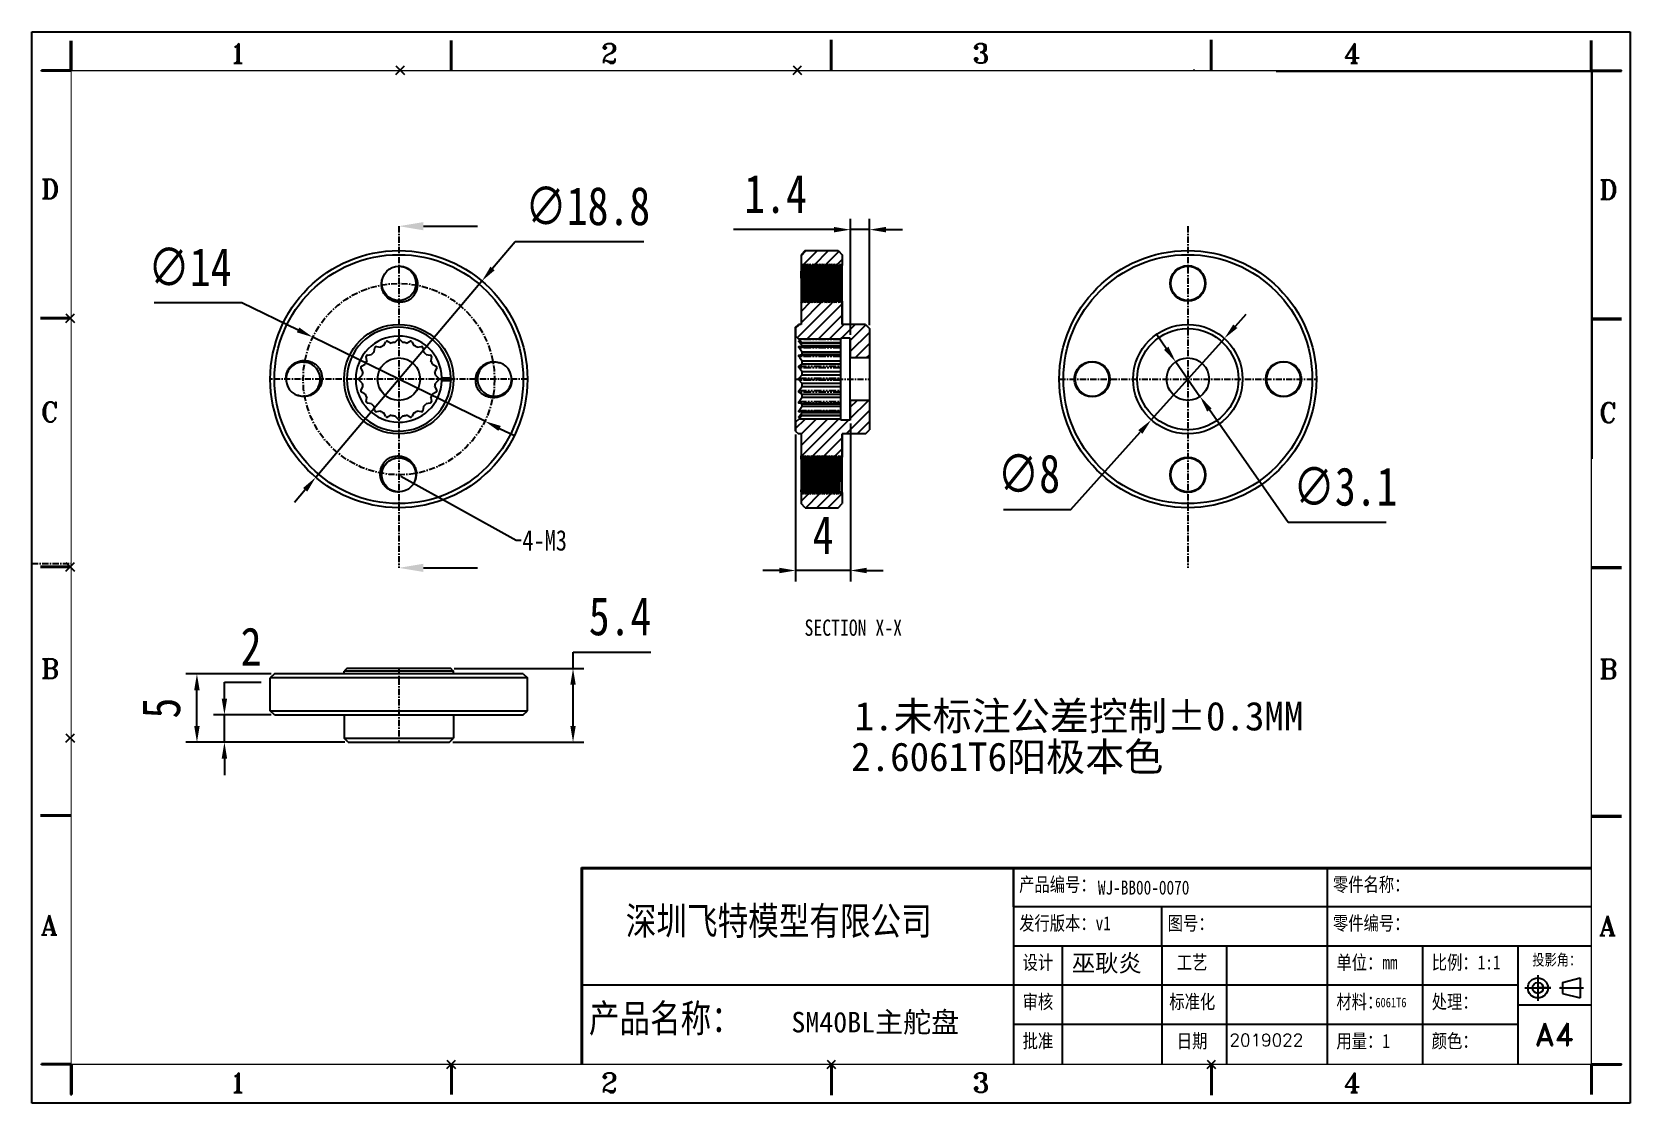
# Model space of a CAD drawing. Header units: inches. Extents: x 143 to 260, y 260 to 338.
import ezdxf
from ezdxf import colors
from ezdxf.entities.mleader import LeaderData, LeaderLine
from ezdxf.math import Vec2, Vec3

# ---------------------------------------------------------------- set-up
doc = ezdxf.new("R2010")
doc.units = ezdxf.units.IN
doc.header["$LTSCALE"] = 1.21
doc.header["$MEASUREMENT"] = 0
doc.header["$PDMODE"] = 3
doc.header["$PDSIZE"] = 0.3125
doc.linetypes.add('CENTER', pattern=[0.6, 0.375, -0.075, 0.075, -0.075])
doc.linetypes.add('PHANTOM', pattern=[0.8, 0.45, -0.05, 0.1, -0.05, 0.1, -0.05])
doc.layers.get('0').update_dxf_attribs({"linetype": 'CONTINUOUS'})
doc.layers.get('Defpoints').update_dxf_attribs({"linetype": 'CONTINUOUS'})
doc.layers.add('7_ALL_FEATURES', color=7, linetype='CONTINUOUS', lineweight=100)
doc.layers.add('图框', color=7, linetype='CONTINUOUS', lineweight=30)
for name, color, linetype in [('7标注层', 4, 'CONTINUOUS'), ('CEN', 1, 'CENTER'), ('DEFAULT_3', 7, 'PHANTOM'), ('Layer1', 7, 'CONTINUOUS')]:
    doc.layers.add(name, color=color, linetype=linetype)
doc.styles.add('ROMAND', font='romand.shx')
doc.styles.add('ROMANT', font='romant.shx')
doc.styles.get("Standard").update_dxf_attribs({"font": 'txt', "width": 0.8})
doc.dimstyles.new('lqq', dxfattribs={"dimscale": 0.8, "dimtxt": 3.5, "dimasz": 1.5, "dimexe": 1, "dimexo": 0.3, "dimgap": 1.5, "dimtad": 1, "dimtoh": 1, "dimdsep": 46, "dimtxsty": 'Standard', "dimcen": 2.5, "dimclrd": 5, "dimclre": 5, "dimclrt": 5, "dimazin": 2, "dimtfac": 0.714286, "dimtmove": 0, "dimatfit": 3, "dimfxl": 1, "dimtolj": 1, "dimtzin": 0, "dimlwd": -1, "dimlwe": -1, "dimarcsym": 0})

msp = doc.modelspace()

# ---------------------------------------------------------------- texts
at = {"lineweight": -3}
for s, height, style, p in [('1', 1.435, 'ROMANT', (157.141, 336.135)), ('2', 1.435, 'ROMANT', (184.305, 336.135)), ('3', 1.435, 'ROMANT', (211.468, 336.135)), ('4', 1.435, 'ROMANT', (238.631, 336.135)), ('D', 1.435, 'ROMANT', (143.343, 326.218)), ('D', 1.435, 'ROMANT', (257.288, 326.177)), ('C', 1.435, 'ROMANT', (143.343, 309.92)), ('C', 1.435, 'ROMANT', (257.288, 309.879)), ('B', 1.435, 'ROMANT', (143.343, 291.162)), ('B', 1.435, 'ROMANT', (257.288, 291.121)), ('A', 1.435, 'ROMANT', (143.343, 272.403)), ('A', 1.435, 'ROMANT', (257.288, 272.362)), ('A4', 1.6401, 'ROMAND', (252.624, 264.308)), ('1', 1.435, 'ROMANT', (157.141, 260.878)), ('2', 1.435, 'ROMANT', (184.305, 260.878)), ('3', 1.435, 'ROMANT', (211.468, 260.878)), ('4', 1.435, 'ROMANT', (238.631, 260.878))]:
    msp.add_text(s, height=height, dxfattribs=dict(at, style=style)).set_placement(p)
at = {"color": 2, "linetype": 'Continuous', "insert": (206.315, 295.464), "char_height": 1.19063, "width": 24.765, "attachment_point": 3, "line_spacing_factor": 0.9}
msp.add_mtext('SECTION X-X', dxfattribs=at)
at = {"lineweight": -3, "attachment_point": 1}
for s, insert, char_height, width in [('\\f宋体|b0|i0|c134|p2;产品编号：', (214.882, 276.604), 1.02503, 8.20026), ('WJ-BB00-0070', (220.636, 276.38), 1.02503, 8.20026), ('{\\fSimSun|b0|i0|c134|p2;零件名称：}', (237.828, 276.604), 1.02503, 14.11771), ('{\\fSimSun|b0|i0|c134|p2;深圳飞特模型有限公司}', (186.121, 274.456), 2.05006, 24.34813), ('{\\fSimSun|b0|i0|c134|p2;发行版本：}v1{\\fSimSun|b0|i0|c134|p2;}', (214.882, 273.775), 1.02503, 8.20026), ('\\f宋体|b0|i0|c134|p2;图号：', (225.744, 273.775), 1.02503, 8.20026), ('\\f宋体|b0|i0|c134|p2;零件编号：', (237.828, 273.775), 1.02503, 8.20026), ('\\f宋体|b0|i0|c134|p2;投影角：', (252.402, 270.995), 0.82003, 8.20026), ('\\f宋体|b0|i0|c134|p2;设计', (215.135, 270.905), 1.02503, 8.20026), ('\\f宋体|b0|i0|c134|p2;工艺', (226.408, 270.905), 1.02503, 8.20026), ('{\\fSimSun|b0|i0|c134|p2;单位：}mm{\\fSimSun|b0|i0|c134|p2;}', (238.08, 270.905), 1.02503, 8.20026), ('{\\fSimSun|b0|i0|c134|p2;比例：1:1}', (245.051, 270.905), 1.02503, 8.20026), ('\\f宋体|b0|i0|c134|p2;产品名称：', (183.419, 267.333), 2.05006, 24.34813), ('\\f宋体|b0|i0|c134|p2;审核', (215.135, 268.035), 1.02503, 8.20026), ('\\f宋体|b0|i0|c134|p2;标准化', (225.861, 268.035), 1.02503, 8.20026), ('{\\fSimSun|b0|i0|c134|p2;材料：}', (238.08, 268.035), 1.02503, 8.20026), ('{\\fSimSun|b0|i0|c134|p2;6061T6}', (240.927, 267.814), 0.69702, 5.57618), ('\\f宋体|b0|i0|c134|p2;处理：', (245.051, 268.035), 1.02503, 8.20026), ('\\f宋体|b0|i0|c134|p2;批准', (215.135, 265.165), 1.02503, 8.20026), ('\\f宋体|b0|i0|c134|p2;日期', (226.408, 265.165), 1.02503, 8.20026), ('{\\fSimSun|b0|i0|c134|p2;用量：1}', (238.08, 265.165), 1.02503, 8.20026), ('\\f宋体|b0|i0|c134|p2;颜色：', (245.051, 265.165), 1.02503, 8.20026)]:
    msp.add_mtext(s, dxfattribs=dict(at, insert=insert, char_height=char_height, width=width))
at = {"layer": '7_ALL_FEATURES', "lineweight": -3, "insert": (198.228, 266.777), "char_height": 1.5, "width": 18.15892, "attachment_point": 1, "style": 'ROMAND'}
msp.add_mtext('{\\fSimSun|b0|i0|c134|p2;SM40BL主舵盘}', dxfattribs=at)
at = {"layer": '7标注层', "lineweight": -3, "attachment_point": 1, "style": 'ROMAND'}
for s, insert, char_height, width in [('{\\fSimSun|b0|i0|c134|p2;\\C5;1.未标注公差控制±0.3MM}', (202.849, 289.452), 2.09428, 36.48112), ('{\\C5;2019022}', (230.26, 265.162), 0.9, 7.36462)]:
    msp.add_mtext(s, dxfattribs=dict(at, insert=insert, char_height=char_height, width=width))
for s, width, insert, char_height in [('{\\fSimSun|b0|i0|c134|p2;\\C5;2.6061T6阳极本色}', 61.65626, (202.598, 286.48), 2.09428), ('{\\fSimSun|b0|i0|c134|p2;\\C5;巫耿炎}', 14.58978, (218.731, 270.966), 1.25)]:
    msp.add_mtext_dynamic_manual_height_columns(s, width=width, gutter_width=20, heights=[0], dxfattribs=dict(at, insert=insert, char_height=char_height))

# ---------------------------------------------------------------- blocks, each defined once
blk = doc.blocks.new('*D26')
at = {"color": 5, "transparency": 16777216}
for p, q in [((151.63, 318.64), (158.05, 318.64)), ((158.05, 318.64), (162.16, 316.64)), ((175.81, 309.97), (163.23, 316.11)), ((176.89, 309.44), (177.97, 308.91))]:
    blk.add_line(p, q, dxfattribs=at)
for points in [[(162.24, 316.82), (162.07, 316.46), (163.23, 316.11)], [(176.98, 309.62), (176.8, 309.26), (175.81, 309.97)]]:
    blk.add_solid(points, dxfattribs=at)
at = {"layer": 'Defpoints', "color": 0, "transparency": 16777216}
for p in [(163.23, 316.11), (175.81, 309.97)]:
    blk.add_point(p, dxfattribs=at)
at = {"color": 5, "transparency": 16777216, "insert": (154.24, 321.24), "char_height": 2.8, "attachment_point": 5}
blk.add_mtext('\\A1;∅14', dxfattribs=at)
blk = doc.blocks.new('*D27')
at = {"color": 5, "transparency": 16777216}
for p, q in [((178.02, 323.08), (176.37, 321.13)), ((187.43, 323.08), (178.02, 323.08)), ((163.45, 305.87), (175.6, 320.22)), ((162.68, 304.95), (161.9, 304.03))]:
    blk.add_line(p, q, dxfattribs=at)
for points in [[(176.22, 321.26), (176.53, 321), (175.6, 320.22)], [(162.52, 305.08), (162.83, 304.82), (163.45, 305.87)]]:
    blk.add_solid(points, dxfattribs=at)
at = {"layer": 'Defpoints', "color": 0, "transparency": 16777216}
for p in [(175.6, 320.22), (163.45, 305.87)]:
    blk.add_point(p, dxfattribs=at)
at = {"color": 5, "transparency": 16777216, "insert": (183.33, 325.68), "char_height": 2.8, "attachment_point": 5}
blk.add_mtext('\\A1;∅18.8', dxfattribs=at)
blk = doc.blocks.new('*D28')
at = {"color": 5, "transparency": 16777216}
for p, q in [((156.77, 289.69), (156.77, 290.89)), ((156.77, 290.89), (159.46, 290.89)), ((160.18, 288.49), (155.97, 288.49)), ((156.77, 286.49), (156.77, 288.49)), ((165.58, 286.49), (155.97, 286.49)), ((156.77, 285.29), (156.77, 284.09))]:
    blk.add_line(p, q, dxfattribs=at)
for points in [[(156.57, 289.69), (156.97, 289.69), (156.77, 288.49)], [(156.57, 285.29), (156.97, 285.29), (156.77, 286.49)]]:
    blk.add_solid(points, dxfattribs=at)
at = {"layer": 'Defpoints', "color": 0, "transparency": 16777216}
for p in [(156.77, 288.49), (160.42, 288.49), (165.82, 286.49)]:
    blk.add_point(p, dxfattribs=at)
at = {"color": 5, "transparency": 16777216, "insert": (158.72, 293.49), "char_height": 2.8, "attachment_point": 5}
blk.add_mtext('\\A1;2', dxfattribs=at)
blk = doc.blocks.new('*D29')
at = {"color": 5, "transparency": 16777216}
for p, q in [((160.18, 291.49), (153.96, 291.49)), ((154.76, 287.69), (154.76, 290.29)), ((165.58, 286.49), (153.96, 286.49))]:
    blk.add_line(p, q, dxfattribs=at)
for points in [[(154.56, 290.29), (154.96, 290.29), (154.76, 291.49)], [(154.56, 287.69), (154.96, 287.69), (154.76, 286.49)]]:
    blk.add_solid(points, dxfattribs=at)
at = {"layer": 'Defpoints', "color": 0, "transparency": 16777216}
for p in [(154.76, 291.49), (160.42, 291.49), (165.82, 286.49)]:
    blk.add_point(p, dxfattribs=at)
at = {"color": 5, "transparency": 16777216, "insert": (152.16, 288.99), "char_height": 2.8, "attachment_point": 5, "rotation": 90}
blk.add_mtext('\\A1;5', dxfattribs=at)
blk = doc.blocks.new('*D30')
at = {"color": 5, "transparency": 16777216}
for p, q in [((182.26, 291.89), (182.26, 293.09)), ((182.26, 293.09), (187.94, 293.09)), ((173.56, 291.89), (183.06, 291.89)), ((182.26, 287.69), (182.26, 290.69)), ((173.46, 286.49), (183.06, 286.49))]:
    blk.add_line(p, q, dxfattribs=at)
for points in [[(182.06, 290.69), (182.46, 290.69), (182.26, 291.89)], [(182.06, 287.69), (182.46, 287.69), (182.26, 286.49)]]:
    blk.add_solid(points, dxfattribs=at)
at = {"layer": 'Defpoints', "color": 0, "transparency": 16777216}
for p in [(173.32, 291.89), (182.26, 291.89), (173.22, 286.49)]:
    blk.add_point(p, dxfattribs=at)
at = {"color": 5, "transparency": 16777216, "insert": (185.7, 295.69), "char_height": 2.8, "attachment_point": 5}
blk.add_mtext('\\A1;5.4', dxfattribs=at)
blk = doc.blocks.new('*D32')
at = {"color": 5, "transparency": 16777216}
for p, q in [((201.34, 323.97), (194, 323.97)), ((202.54, 316.28), (202.54, 324.77)), ((203.94, 323.97), (202.54, 323.97)), ((203.94, 316.98), (203.94, 324.77)), ((205.14, 323.97), (206.34, 323.97))]:
    blk.add_line(p, q, dxfattribs=at)
for points in [[(201.34, 324.17), (201.34, 323.77), (202.54, 323.97)], [(205.14, 324.17), (205.14, 323.77), (203.94, 323.97)]]:
    blk.add_solid(points, dxfattribs=at)
at = {"layer": 'Defpoints', "color": 0, "transparency": 16777216}
for p in [(202.54, 323.97), (203.94, 316.74), (202.54, 316.04)]:
    blk.add_point(p, dxfattribs=at)
at = {"color": 5, "transparency": 16777216, "insert": (197.07, 326.57), "char_height": 2.8, "attachment_point": 5}
blk.add_mtext('\\A1;1.4', dxfattribs=at)
blk = doc.blocks.new('*D33')
at = {"color": 5, "transparency": 16777216}
for p, q in [((202.54, 309.8), (202.54, 298.25)), ((198.54, 309), (198.54, 298.25)), ((197.34, 299.05), (196.14, 299.05)), ((202.54, 299.05), (198.54, 299.05)), ((203.74, 299.05), (204.94, 299.05))]:
    blk.add_line(p, q, dxfattribs=at)
for points in [[(197.34, 299.25), (197.34, 298.85), (198.54, 299.05)], [(203.74, 299.25), (203.74, 298.85), (202.54, 299.05)]]:
    blk.add_solid(points, dxfattribs=at)
at = {"layer": 'Defpoints', "color": 0, "transparency": 16777216}
for p in [(202.54, 310.04), (198.54, 309.24), (198.54, 299.05)]:
    blk.add_point(p, dxfattribs=at)
at = {"color": 5, "transparency": 16777216, "insert": (200.54, 301.65), "char_height": 2.8, "attachment_point": 5}
blk.add_mtext('\\A1;4', dxfattribs=at)
blk = doc.blocks.new('*D34')
at = {"color": 5, "transparency": 16777216}
for p, q in [((230.69, 316.91), (231.49, 317.8)), ((229.89, 316.02), (224.54, 310.06)), ((218.66, 303.51), (223.74, 309.17)), ((213.73, 303.51), (218.66, 303.51))]:
    blk.add_line(p, q, dxfattribs=at)
for points in [[(230.54, 317.04), (230.84, 316.78), (229.89, 316.02)], [(223.59, 309.31), (223.89, 309.04), (224.54, 310.06)]]:
    blk.add_solid(points, dxfattribs=at)
at = {"layer": 'Defpoints', "color": 0, "transparency": 16777216}
for p in [(229.89, 316.02), (224.54, 310.06)]:
    blk.add_point(p, dxfattribs=at)
at = {"color": 5, "transparency": 16777216, "insert": (215.59, 306.11), "char_height": 2.8, "attachment_point": 5}
blk.add_mtext('\\A1;∅8', dxfattribs=at)
blk = doc.blocks.new('*D35')
at = {"color": 5, "transparency": 16777216}
for p, q in [((225.64, 315.29), (224.95, 316.28)), ((226.33, 314.31), (228.1, 311.77)), ((234.55, 302.57), (228.79, 310.79)), ((241.72, 302.57), (234.55, 302.57))]:
    blk.add_line(p, q, dxfattribs=at)
for points in [[(225.8, 315.41), (225.47, 315.18), (226.33, 314.31)], [(228.96, 310.9), (228.63, 310.67), (228.1, 311.77)]]:
    blk.add_solid(points, dxfattribs=at)
at = {"layer": 'Defpoints', "color": 0, "transparency": 16777216}
for p in [(226.33, 314.31), (228.1, 311.77)]:
    blk.add_point(p, dxfattribs=at)
at = {"color": 5, "transparency": 16777216, "insert": (238.73, 305.17), "char_height": 2.8, "attachment_point": 5}
blk.add_mtext('\\A1;∅3.1', dxfattribs=at)

# ---------------------------------------------------------------- dimensions: what is measured, and where the dimension line sits
for base, p1, p2, picture, middle in [((202.536, 323.966), (203.936, 316.741), (202.536, 316.041), '*D32', (197.07, 326.566)), ((198.536, 299.054), (202.536, 310.041), (198.536, 309.241), '*D33', (200.536, 301.654))]:
    dim = msp.add_linear_dim(base=base, p1=p1, p2=p2, dimstyle='lqq')
    dim.commit()
    dim.dimension.update_dxf_attribs({"geometry": picture, "text_midpoint": middle})
for p1, p2, picture, middle in [((163.452, 305.866), (175.597, 320.216), '*D27', (183.326, 323.077)), ((175.814, 309.968), (163.235, 316.113), '*D26', (154.238, 318.645)), ((229.888, 316.017), (224.543, 310.064), '*D34', (215.594, 303.513)), ((226.327, 314.31), (228.104, 311.771), '*D35', (238.732, 302.571))]:
    dim = msp.add_diameter_dim_2p(p1=p1, p2=p2, dimstyle='lqq')
    dim.commit()
    dim.dimension.update_dxf_attribs({"geometry": picture, "text_midpoint": middle, "dimtype": 163})
for base, p1, p2, picture, middle in [((182.264, 291.894), (173.224, 286.494), (173.323, 291.894), '*D30', (185.704, 295.694)), ((156.772, 288.494), (165.824, 286.494), (160.424, 288.494), '*D28', (158.718, 293.494)), ((154.764, 291.494), (165.824, 286.494), (160.424, 291.494), '*D29', (152.164, 288.994))]:
    dim = msp.add_linear_dim(base=base, p1=p1, p2=p2, angle=90, dimstyle='lqq')
    dim.commit()
    dim.dimension.update_dxf_attribs({"geometry": picture, "text_midpoint": middle})

# ---------------------------------------------------------------- hatches: boundary and pattern name
at = {"lineweight": -3}
h = msp.add_hatch(color=256, dxfattribs=at)
h.paths.add_polyline_path([(142.697, 338.425), (259.551, 338.425), (259.551, 260.113), (142.697, 260.113)])
h.paths.add_polyline_path([(142.779, 338.343), (259.469, 338.343), (259.469, 260.195), (142.779, 260.195)], flags=16)
for points in [[(145.608, 337.769), (145.526, 337.769), (145.526, 335.596), (145.608, 335.596)], [(256.763, 337.81), (256.681, 337.81), (256.681, 335.637), (256.763, 335.637)], [(145.567, 335.637), (143.394, 335.637), (143.394, 335.555), (145.567, 335.555)], [(258.936, 335.637), (256.763, 335.637), (256.763, 335.555), (258.936, 335.555)], [(143.394, 262.983), (143.394, 262.901), (145.567, 262.901), (145.567, 262.983)], [(258.936, 262.983), (256.763, 262.983), (256.763, 262.901), (258.936, 262.901)], [(145.526, 260.728), (145.608, 260.728), (145.608, 262.901), (145.526, 262.901)], [(256.763, 262.901), (256.681, 262.901), (256.681, 260.728), (256.763, 260.728)]]:
    msp.add_hatch(color=256, dxfattribs=at).paths.add_polyline_path(points)
at = {"linetype": 'Continuous'}
h = msp.add_hatch(dxfattribs=at)
h.set_pattern_fill('XSEC0002', color=2, scale=0.576564, angle=45, style=0, pattern_type=0)
h.set_pattern_definition([(45, (0, 0), (-0.40769225, 0.40769225), [])])
edge = h.paths.add_edge_path()
edge.add_line((203.936, 316.741), (203.936, 314.591))
edge.add_line((203.936, 314.591), (202.536, 314.591))
edge.add_line((202.536, 316.041), (202.536, 314.591))
edge.add_line((202.536, 316.041), (201.836, 316.041))
edge.add_line((201.836, 316.041), (201.836, 315.962))
edge.add_line((201.836, 315.962), (198.765, 315.962))
edge.add_line((198.765, 315.962), (198.536, 316.191))
edge.add_line((198.536, 316.841), (198.536, 316.191))
edge.add_line((198.536, 316.841), (198.736, 317.041))
edge.add_line((198.936, 317.041), (198.736, 317.041))
edge.add_line((198.936, 318.661), (198.936, 317.041))
edge.add_line((198.961, 318.617), (198.936, 318.661))
edge.add_line((199.061, 318.791), (198.961, 318.617))
edge.add_line((199.111, 318.791), (199.061, 318.791))
edge.add_line((199.211, 318.617), (199.111, 318.791))
edge.add_line((199.311, 318.791), (199.211, 318.617))
edge.add_line((199.361, 318.791), (199.311, 318.791))
edge.add_line((199.461, 318.617), (199.361, 318.791))
edge.add_line((199.561, 318.791), (199.461, 318.617))
edge.add_line((199.611, 318.791), (199.561, 318.791))
edge.add_line((199.711, 318.617), (199.611, 318.791))
edge.add_line((199.811, 318.791), (199.711, 318.617))
edge.add_line((199.861, 318.791), (199.811, 318.791))
edge.add_line((199.961, 318.617), (199.861, 318.791))
edge.add_line((200.061, 318.791), (199.961, 318.617))
edge.add_line((200.111, 318.791), (200.061, 318.791))
edge.add_line((200.211, 318.617), (200.111, 318.791))
edge.add_line((200.311, 318.791), (200.211, 318.617))
edge.add_line((200.361, 318.791), (200.311, 318.791))
edge.add_line((200.461, 318.617), (200.361, 318.791))
edge.add_line((200.561, 318.791), (200.461, 318.617))
edge.add_line((200.611, 318.791), (200.561, 318.791))
edge.add_line((200.711, 318.617), (200.611, 318.791))
edge.add_line((200.811, 318.791), (200.711, 318.617))
edge.add_line((200.861, 318.791), (200.811, 318.791))
edge.add_line((200.961, 318.617), (200.861, 318.791))
edge.add_line((201.061, 318.791), (200.961, 318.617))
edge.add_line((201.111, 318.791), (201.061, 318.791))
edge.add_line((201.211, 318.617), (201.111, 318.791))
edge.add_line((201.311, 318.791), (201.211, 318.617))
edge.add_line((201.361, 318.791), (201.311, 318.791))
edge.add_line((201.461, 318.617), (201.361, 318.791))
edge.add_line((201.561, 318.791), (201.461, 318.617))
edge.add_line((201.611, 318.791), (201.561, 318.791))
edge.add_line((201.711, 318.617), (201.611, 318.791))
edge.add_line((201.811, 318.791), (201.711, 318.617))
edge.add_line((201.811, 318.791), (201.886, 318.791))
edge.add_line((201.936, 318.741), (201.886, 318.791))
edge.add_line((201.936, 318.741), (201.936, 317.041))
edge.add_line((203.636, 317.041), (201.936, 317.041))
edge.add_line((203.636, 317.041), (203.936, 316.741))
edge = h.paths.add_edge_path()
edge.add_line((203.936, 311.491), (203.936, 309.341))
edge.add_line((203.636, 309.041), (203.936, 309.341))
edge.add_line((203.636, 309.041), (201.936, 309.041))
edge.add_line((201.936, 309.041), (201.936, 307.341))
edge.add_line((201.936, 307.341), (201.886, 307.291))
edge.add_line((201.811, 307.291), (201.886, 307.291))
edge.add_line((201.711, 307.464), (201.811, 307.291))
edge.add_line((201.611, 307.291), (201.711, 307.464))
edge.add_line((201.611, 307.291), (201.561, 307.291))
edge.add_line((201.461, 307.464), (201.561, 307.291))
edge.add_line((201.361, 307.291), (201.461, 307.464))
edge.add_line((201.361, 307.291), (201.311, 307.291))
edge.add_line((201.211, 307.464), (201.311, 307.291))
edge.add_line((201.111, 307.291), (201.211, 307.464))
edge.add_line((201.111, 307.291), (201.061, 307.291))
edge.add_line((200.961, 307.464), (201.061, 307.291))
edge.add_line((200.861, 307.291), (200.961, 307.464))
edge.add_line((200.861, 307.291), (200.811, 307.291))
edge.add_line((200.711, 307.464), (200.811, 307.291))
edge.add_line((200.611, 307.291), (200.711, 307.464))
edge.add_line((200.611, 307.291), (200.561, 307.291))
edge.add_line((200.461, 307.464), (200.561, 307.291))
edge.add_line((200.361, 307.291), (200.461, 307.464))
edge.add_line((200.361, 307.291), (200.311, 307.291))
edge.add_line((200.211, 307.464), (200.311, 307.291))
edge.add_line((200.111, 307.291), (200.211, 307.464))
edge.add_line((200.111, 307.291), (200.061, 307.291))
edge.add_line((199.961, 307.464), (200.061, 307.291))
edge.add_line((199.861, 307.291), (199.961, 307.464))
edge.add_line((199.861, 307.291), (199.811, 307.291))
edge.add_line((199.711, 307.464), (199.811, 307.291))
edge.add_line((199.611, 307.291), (199.711, 307.464))
edge.add_line((199.611, 307.291), (199.561, 307.291))
edge.add_line((199.461, 307.464), (199.561, 307.291))
edge.add_line((199.361, 307.291), (199.461, 307.464))
edge.add_line((199.361, 307.291), (199.311, 307.291))
edge.add_line((199.211, 307.464), (199.311, 307.291))
edge.add_line((199.111, 307.291), (199.211, 307.464))
edge.add_line((199.111, 307.291), (199.061, 307.291))
edge.add_line((198.961, 307.464), (199.061, 307.291))
edge.add_line((198.936, 307.421), (198.961, 307.464))
edge.add_line((198.936, 309.041), (198.936, 307.421))
edge.add_line((198.936, 309.041), (198.736, 309.041))
edge.add_line((198.536, 309.241), (198.736, 309.041))
edge.add_line((198.536, 309.891), (198.536, 309.241))
edge.add_line((198.765, 310.119), (198.536, 309.891))
edge.add_line((201.836, 310.119), (198.765, 310.119))
edge.add_line((201.836, 310.119), (201.836, 310.041))
edge.add_line((202.536, 310.041), (201.836, 310.041))
edge.add_line((202.536, 311.491), (202.536, 310.041))
edge.add_line((203.936, 311.491), (202.536, 311.491))
edge = h.paths.add_edge_path()
edge.add_line((201.936, 322.141), (201.936, 321.341))
edge.add_line((201.936, 321.341), (201.918, 321.322))
edge.add_line((201.836, 321.464), (201.918, 321.322))
edge.add_line((201.736, 321.291), (201.836, 321.464))
edge.add_line((201.736, 321.291), (201.686, 321.291))
edge.add_line((201.586, 321.464), (201.686, 321.291))
edge.add_line((201.486, 321.291), (201.586, 321.464))
edge.add_line((201.486, 321.291), (201.436, 321.291))
edge.add_line((201.336, 321.464), (201.436, 321.291))
edge.add_line((201.236, 321.291), (201.336, 321.464))
edge.add_line((201.236, 321.291), (201.186, 321.291))
edge.add_line((201.086, 321.464), (201.186, 321.291))
edge.add_line((200.986, 321.291), (201.086, 321.464))
edge.add_line((200.986, 321.291), (200.936, 321.291))
edge.add_line((200.836, 321.464), (200.936, 321.291))
edge.add_line((200.736, 321.291), (200.836, 321.464))
edge.add_line((200.736, 321.291), (200.686, 321.291))
edge.add_line((200.586, 321.464), (200.686, 321.291))
edge.add_line((200.486, 321.291), (200.586, 321.464))
edge.add_line((200.486, 321.291), (200.436, 321.291))
edge.add_line((200.336, 321.464), (200.436, 321.291))
edge.add_line((200.236, 321.291), (200.336, 321.464))
edge.add_line((200.236, 321.291), (200.186, 321.291))
edge.add_line((200.086, 321.464), (200.186, 321.291))
edge.add_line((199.986, 321.291), (200.086, 321.464))
edge.add_line((199.986, 321.291), (199.936, 321.291))
edge.add_line((199.836, 321.464), (199.936, 321.291))
edge.add_line((199.736, 321.291), (199.836, 321.464))
edge.add_line((199.736, 321.291), (199.686, 321.291))
edge.add_line((199.586, 321.464), (199.686, 321.291))
edge.add_line((199.486, 321.291), (199.586, 321.464))
edge.add_line((199.486, 321.291), (199.436, 321.291))
edge.add_line((199.336, 321.464), (199.436, 321.291))
edge.add_line((199.236, 321.291), (199.336, 321.464))
edge.add_line((199.236, 321.291), (199.186, 321.291))
edge.add_line((199.086, 321.464), (199.186, 321.291))
edge.add_line((198.986, 321.291), (199.086, 321.464))
edge.add_line((198.986, 321.291), (198.936, 321.291))
edge.add_line((198.936, 322.141), (198.936, 321.291))
edge.add_line((199.236, 322.441), (198.936, 322.141))
edge.add_line((199.236, 322.441), (201.636, 322.441))
edge.add_line((201.636, 322.441), (201.936, 322.141))
edge = h.paths.add_edge_path()
edge.add_line((201.936, 304.741), (201.936, 303.941))
edge.add_line((201.636, 303.641), (201.936, 303.941))
edge.add_line((199.236, 303.641), (201.636, 303.641))
edge.add_line((199.236, 303.641), (198.936, 303.941))
edge.add_line((198.936, 304.791), (198.936, 303.941))
edge.add_line((198.986, 304.791), (198.936, 304.791))
edge.add_line((199.086, 304.617), (198.986, 304.791))
edge.add_line((199.186, 304.791), (199.086, 304.617))
edge.add_line((199.236, 304.791), (199.186, 304.791))
edge.add_line((199.336, 304.617), (199.236, 304.791))
edge.add_line((199.436, 304.791), (199.336, 304.617))
edge.add_line((199.486, 304.791), (199.436, 304.791))
edge.add_line((199.586, 304.617), (199.486, 304.791))
edge.add_line((199.686, 304.791), (199.586, 304.617))
edge.add_line((199.736, 304.791), (199.686, 304.791))
edge.add_line((199.836, 304.617), (199.736, 304.791))
edge.add_line((199.936, 304.791), (199.836, 304.617))
edge.add_line((199.986, 304.791), (199.936, 304.791))
edge.add_line((200.086, 304.617), (199.986, 304.791))
edge.add_line((200.186, 304.791), (200.086, 304.617))
edge.add_line((200.236, 304.791), (200.186, 304.791))
edge.add_line((200.336, 304.617), (200.236, 304.791))
edge.add_line((200.436, 304.791), (200.336, 304.617))
edge.add_line((200.486, 304.791), (200.436, 304.791))
edge.add_line((200.586, 304.617), (200.486, 304.791))
edge.add_line((200.686, 304.791), (200.586, 304.617))
edge.add_line((200.736, 304.791), (200.686, 304.791))
edge.add_line((200.836, 304.617), (200.736, 304.791))
edge.add_line((200.936, 304.791), (200.836, 304.617))
edge.add_line((200.986, 304.791), (200.936, 304.791))
edge.add_line((201.086, 304.617), (200.986, 304.791))
edge.add_line((201.186, 304.791), (201.086, 304.617))
edge.add_line((201.236, 304.791), (201.186, 304.791))
edge.add_line((201.336, 304.617), (201.236, 304.791))
edge.add_line((201.436, 304.791), (201.336, 304.617))
edge.add_line((201.486, 304.791), (201.436, 304.791))
edge.add_line((201.586, 304.617), (201.486, 304.791))
edge.add_line((201.686, 304.791), (201.586, 304.617))
edge.add_line((201.736, 304.791), (201.686, 304.791))
edge.add_line((201.836, 304.617), (201.736, 304.791))
edge.add_line((201.918, 304.759), (201.836, 304.617))
edge.add_line((201.936, 304.741), (201.918, 304.759))

# ---------------------------------------------------------------- linework, layer by layer
at = {"lineweight": -3}
for p, q in [((142.697, 338.425), (259.551, 338.425)), ((142.697, 260.113), (142.697, 338.425)), ((145.526, 335.514), (145.526, 337.769)), ((145.608, 335.596), (145.608, 337.769)), ((173.315, 335.555), (173.315, 337.81)), ((173.397, 335.555), (173.397, 337.81)), ((201.103, 335.596), (201.103, 337.851)), ((201.185, 335.596), (201.185, 337.851)), ((228.892, 335.596), (228.892, 337.851)), ((228.974, 335.596), (228.974, 337.851)), ((256.681, 335.637), (256.681, 337.81)), ((256.763, 335.555), (256.763, 337.81)), ((259.551, 338.425), (259.551, 260.113)), ((145.649, 335.637), (143.394, 335.637)), ((143.394, 335.555), (143.394, 335.637)), ((145.567, 335.555), (143.394, 335.555)), ((169.655, 335.637), (169.573, 335.637)), ((198.705, 335.637), (198.623, 335.637)), ((227.713, 335.637), (227.631, 335.637)), ((256.681, 335.637), (258.936, 335.637)), ((256.763, 335.555), (258.936, 335.555)), ((258.936, 335.555), (258.936, 335.637)), ((145.567, 317.535), (143.312, 317.535)), ((145.567, 317.453), (143.312, 317.453)), ((145.485, 317.453), (145.485, 317.535)), ((256.681, 317.494), (258.936, 317.494)), ((256.681, 317.412), (258.936, 317.412)), ((145.567, 299.351), (143.312, 299.351)), ((145.567, 299.269), (143.312, 299.269)), ((145.485, 299.269), (145.485, 299.351)), ((256.681, 299.31), (258.936, 299.31)), ((256.681, 299.228), (258.936, 299.228)), ((145.485, 286.76), (145.485, 286.842)), ((145.567, 281.167), (143.312, 281.167)), ((145.567, 281.085), (143.312, 281.085)), ((256.681, 281.126), (258.936, 281.126)), ((256.681, 281.044), (258.936, 281.044)), ((214.464, 274.463), (214.464, 277.251)), ((237.41, 277.333), (237.41, 262.983)), ((256.681, 274.463), (214.464, 274.463)), ((225.326, 271.593), (225.326, 274.463)), ((256.681, 271.593), (214.464, 271.593)), ((218.022, 271.593), (218.022, 262.983)), ((225.316, 271.593), (225.316, 262.983)), ((230.045, 271.593), (230.045, 262.983)), ((244.38, 271.593), (244.38, 262.983)), ((251.35, 271.593), (251.35, 262.983)), ((252.809, 269.467), (252.809, 267.589)), ((254.618, 268.925), (255.914, 269.262)), ((254.618, 268.925), (254.618, 268.131)), ((255.914, 269.262), (255.914, 267.794)), ((251.35, 268.723), (182.96, 268.723)), ((251.87, 268.528), (253.748, 268.528)), ((253.748, 268.528), (252.809, 268.528)), ((254.397, 268.528), (256.149, 268.528)), ((254.465, 268.528), (254.434, 268.528)), ((254.618, 268.131), (255.914, 267.794)), ((251.35, 267.288), (256.681, 267.288)), ((251.35, 265.853), (214.464, 265.853)), ((145.567, 262.983), (143.394, 262.983)), ((143.394, 262.901), (143.394, 262.983)), ((145.526, 262.983), (145.526, 260.728)), ((173.315, 262.983), (173.315, 260.728)), ((173.397, 262.983), (173.397, 260.728)), ((201.103, 262.942), (201.103, 260.687)), ((201.185, 262.942), (201.185, 260.687)), ((228.892, 262.942), (228.892, 260.687)), ((228.974, 262.942), (228.974, 260.687)), ((256.763, 262.983), (256.763, 260.728)), ((256.763, 262.983), (258.936, 262.983)), ((258.936, 262.901), (258.936, 262.983)), ((145.649, 262.901), (143.394, 262.901)), ((145.608, 262.901), (145.608, 260.728)), ((256.681, 262.901), (256.681, 260.728)), ((256.681, 262.901), (258.936, 262.901)), ((145.526, 260.728), (145.608, 260.728)), ((259.551, 260.113), (142.697, 260.113))]:
    msp.add_line(p, q, dxfattribs=at)
at = {"color": 1, "linetype": 'CENTER'}
for p, q in [((169.524, 324.224), (169.524, 299.241)), ((227.216, 324.224), (227.216, 299.241)), ((178.924, 313.041), (160.124, 313.041)), ((198.536, 313.041), (203.936, 313.041)), ((217.816, 313.041), (236.616, 313.041)), ((169.524, 291.894), (169.524, 286.494))]:
    msp.add_line(p, q, dxfattribs=at)
at = {"color": 7, "linetype": 'Continuous'}
for p, q in [((199.236, 322.441), (198.936, 322.141)), ((199.236, 322.441), (198.936, 322.141)), ((198.936, 322.141), (198.936, 321.291)), ((198.936, 322.141), (198.936, 317.041)), ((198.986, 321.291), (199.086, 321.464)), ((198.986, 321.291), (199.086, 321.464)), ((199.078, 321.409), (199.08, 321.46)), ((199.086, 321.464), (199.186, 321.291)), ((199.086, 321.464), (199.186, 321.291)), ((199.236, 322.441), (201.636, 322.441)), ((199.236, 322.441), (201.636, 322.441)), ((199.236, 321.291), (199.336, 321.464)), ((199.236, 321.291), (199.336, 321.464)), ((199.328, 321.409), (199.33, 321.46)), ((199.336, 321.464), (199.436, 321.291)), ((199.336, 321.464), (199.436, 321.291)), ((199.486, 321.291), (199.586, 321.464)), ((199.486, 321.291), (199.586, 321.464)), ((199.578, 321.409), (199.58, 321.46)), ((199.586, 321.464), (199.686, 321.291)), ((199.586, 321.464), (199.686, 321.291)), ((199.736, 321.291), (199.836, 321.464)), ((199.736, 321.291), (199.836, 321.464)), ((199.828, 321.409), (199.83, 321.46)), ((199.836, 321.464), (199.936, 321.291)), ((199.836, 321.464), (199.936, 321.291)), ((199.986, 321.291), (200.086, 321.464)), ((199.986, 321.291), (200.086, 321.464)), ((200.078, 321.408), (200.08, 321.46)), ((200.086, 321.464), (200.186, 321.291)), ((200.086, 321.464), (200.186, 321.291)), ((200.236, 321.291), (200.336, 321.464)), ((200.236, 321.291), (200.336, 321.464)), ((200.328, 321.409), (200.33, 321.46)), ((200.336, 321.464), (200.436, 321.291)), ((200.336, 321.464), (200.436, 321.291)), ((200.486, 321.291), (200.586, 321.464)), ((200.486, 321.291), (200.586, 321.464)), ((200.578, 321.409), (200.58, 321.46)), ((200.586, 321.464), (200.686, 321.291)), ((200.586, 321.464), (200.686, 321.291)), ((200.736, 321.291), (200.836, 321.464)), ((200.736, 321.291), (200.836, 321.464)), ((200.828, 321.409), (200.83, 321.46)), ((200.836, 321.464), (200.936, 321.291)), ((200.836, 321.464), (200.936, 321.291)), ((200.986, 321.291), (201.086, 321.464)), ((200.986, 321.291), (201.086, 321.464)), ((201.078, 321.409), (201.08, 321.46)), ((201.086, 321.464), (201.186, 321.291)), ((201.086, 321.464), (201.186, 321.291)), ((201.236, 321.291), (201.336, 321.464)), ((201.236, 321.291), (201.336, 321.464)), ((201.328, 321.409), (201.33, 321.46)), ((201.336, 321.464), (201.436, 321.291)), ((201.336, 321.464), (201.436, 321.291)), ((201.486, 321.291), (201.586, 321.464)), ((201.486, 321.291), (201.586, 321.464)), ((201.578, 321.409), (201.58, 321.46)), ((201.586, 321.464), (201.686, 321.291)), ((201.586, 321.464), (201.686, 321.291)), ((201.636, 322.441), (201.936, 322.141)), ((201.636, 322.441), (201.936, 322.141)), ((201.736, 321.291), (201.836, 321.464)), ((201.736, 321.291), (201.836, 321.464)), ((201.828, 321.409), (201.83, 321.46)), ((201.836, 321.464), (201.918, 321.322)), ((201.836, 321.464), (201.918, 321.322)), ((201.936, 322.141), (201.936, 321.341)), ((201.936, 322.141), (201.936, 321.341)), ((198.986, 321.291), (198.936, 321.291)), ((198.986, 321.291), (198.936, 321.291)), ((199.236, 321.291), (199.186, 321.291)), ((199.236, 321.291), (199.186, 321.291)), ((199.234, 321.29), (199.227, 321.277)), ((199.486, 321.291), (199.436, 321.291)), ((199.486, 321.291), (199.436, 321.291)), ((199.736, 321.291), (199.686, 321.291)), ((199.736, 321.291), (199.686, 321.291)), ((199.986, 321.291), (199.936, 321.291)), ((199.986, 321.291), (199.936, 321.291)), ((200.236, 321.291), (200.186, 321.291)), ((200.236, 321.291), (200.186, 321.291)), ((200.486, 321.291), (200.436, 321.291)), ((200.486, 321.291), (200.436, 321.291)), ((200.736, 321.291), (200.686, 321.291)), ((200.736, 321.291), (200.686, 321.291)), ((200.986, 321.291), (200.936, 321.291)), ((200.986, 321.291), (200.936, 321.291)), ((201.236, 321.291), (201.186, 321.291)), ((201.236, 321.291), (201.186, 321.291)), ((201.486, 321.291), (201.436, 321.291)), ((201.486, 321.291), (201.436, 321.291)), ((201.736, 321.291), (201.686, 321.291)), ((201.736, 321.291), (201.686, 321.291)), ((201.886, 320.427), (201.886, 318.791)), ((201.936, 321.341), (201.918, 321.322)), ((201.936, 321.341), (201.918, 321.322)), ((201.936, 317.041), (201.936, 321.337)), ((227.216, 321.291), (227.216, 321.322)), ((198.936, 318.661), (198.936, 317.041)), ((198.961, 318.617), (198.936, 318.661)), ((198.961, 318.617), (198.936, 318.661)), ((199.061, 318.791), (198.961, 318.617)), ((199.061, 318.791), (198.961, 318.617)), ((198.968, 318.622), (198.969, 318.673)), ((199.111, 318.791), (199.061, 318.791)), ((199.111, 318.791), (199.061, 318.791)), ((199.064, 318.791), (199.07, 318.803)), ((199.211, 318.617), (199.111, 318.791)), ((199.211, 318.617), (199.111, 318.791)), ((199.311, 318.791), (199.211, 318.617)), ((199.311, 318.791), (199.211, 318.617)), ((199.218, 318.622), (199.219, 318.673)), ((199.361, 318.791), (199.311, 318.791)), ((199.361, 318.791), (199.311, 318.791)), ((199.314, 318.791), (199.32, 318.803)), ((199.461, 318.617), (199.361, 318.791)), ((199.461, 318.617), (199.361, 318.791)), ((199.561, 318.791), (199.461, 318.617)), ((199.561, 318.791), (199.461, 318.617)), ((199.468, 318.622), (199.469, 318.673)), ((199.611, 318.791), (199.561, 318.791)), ((199.611, 318.791), (199.561, 318.791)), ((199.564, 318.791), (199.57, 318.803)), ((199.711, 318.617), (199.611, 318.791)), ((199.711, 318.617), (199.611, 318.791)), ((199.811, 318.791), (199.711, 318.617)), ((199.811, 318.791), (199.711, 318.617)), ((199.718, 318.622), (199.719, 318.673)), ((199.861, 318.791), (199.811, 318.791)), ((199.861, 318.791), (199.811, 318.791)), ((199.814, 318.791), (199.82, 318.803)), ((199.961, 318.617), (199.861, 318.791)), ((199.961, 318.617), (199.861, 318.791)), ((200.061, 318.791), (199.961, 318.617)), ((200.061, 318.791), (199.961, 318.617)), ((199.968, 318.622), (199.969, 318.672)), ((200.111, 318.791), (200.061, 318.791)), ((200.111, 318.791), (200.061, 318.791)), ((200.064, 318.791), (200.07, 318.803)), ((200.211, 318.617), (200.111, 318.791)), ((200.211, 318.617), (200.111, 318.791)), ((200.311, 318.791), (200.211, 318.617)), ((200.311, 318.791), (200.211, 318.617)), ((200.218, 318.622), (200.219, 318.673)), ((200.361, 318.791), (200.311, 318.791)), ((200.361, 318.791), (200.311, 318.791)), ((200.314, 318.791), (200.32, 318.803)), ((200.461, 318.617), (200.361, 318.791)), ((200.461, 318.617), (200.361, 318.791)), ((200.561, 318.791), (200.461, 318.617)), ((200.561, 318.791), (200.461, 318.617)), ((200.468, 318.622), (200.469, 318.673)), ((200.611, 318.791), (200.561, 318.791)), ((200.611, 318.791), (200.561, 318.791)), ((200.564, 318.791), (200.57, 318.803)), ((200.711, 318.617), (200.611, 318.791)), ((200.711, 318.617), (200.611, 318.791)), ((200.811, 318.791), (200.711, 318.617)), ((200.811, 318.791), (200.711, 318.617)), ((200.718, 318.622), (200.719, 318.673)), ((200.861, 318.791), (200.811, 318.791)), ((200.861, 318.791), (200.811, 318.791)), ((200.814, 318.791), (200.82, 318.803)), ((200.961, 318.617), (200.861, 318.791)), ((200.961, 318.617), (200.861, 318.791)), ((201.061, 318.791), (200.961, 318.617)), ((201.061, 318.791), (200.961, 318.617)), ((200.968, 318.622), (200.969, 318.673)), ((201.111, 318.791), (201.061, 318.791)), ((201.111, 318.791), (201.061, 318.791)), ((201.064, 318.791), (201.07, 318.803)), ((201.211, 318.617), (201.111, 318.791)), ((201.211, 318.617), (201.111, 318.791)), ((201.311, 318.791), (201.211, 318.617)), ((201.311, 318.791), (201.211, 318.617)), ((201.218, 318.622), (201.219, 318.673)), ((201.361, 318.791), (201.311, 318.791)), ((201.361, 318.791), (201.311, 318.791)), ((201.314, 318.791), (201.32, 318.803)), ((201.461, 318.617), (201.361, 318.791)), ((201.461, 318.617), (201.361, 318.791)), ((201.561, 318.791), (201.461, 318.617)), ((201.561, 318.791), (201.461, 318.617)), ((201.468, 318.622), (201.469, 318.673)), ((201.611, 318.791), (201.561, 318.791)), ((201.611, 318.791), (201.561, 318.791)), ((201.564, 318.791), (201.57, 318.803)), ((201.711, 318.617), (201.611, 318.791)), ((201.711, 318.617), (201.611, 318.791)), ((201.811, 318.791), (201.711, 318.617)), ((201.811, 318.791), (201.711, 318.617)), ((201.718, 318.622), (201.719, 318.673)), ((201.811, 318.791), (201.886, 318.791)), ((201.811, 318.791), (201.886, 318.791)), ((201.936, 318.741), (201.886, 318.791)), ((201.936, 318.741), (201.886, 318.791)), ((201.936, 318.741), (201.936, 317.041)), ((198.536, 316.841), (198.736, 317.041)), ((198.536, 316.841), (198.736, 317.041)), ((198.536, 316.841), (198.536, 316.191)), ((198.536, 309.241), (198.536, 316.841)), ((198.936, 317.041), (198.736, 317.041)), ((198.936, 317.041), (198.736, 317.041)), ((203.636, 317.041), (201.936, 317.041)), ((203.636, 317.041), (201.936, 317.041)), ((203.636, 317.041), (203.936, 316.741)), ((203.636, 317.041), (203.936, 316.741)), ((203.936, 316.741), (203.936, 314.591)), ((203.936, 316.741), (203.936, 309.341)), ((168.423, 315.506), (168.564, 315.771)), ((168.696, 315.814), (168.967, 315.682)), ((169.239, 315.725), (169.455, 315.934)), ((169.594, 315.934), (169.81, 315.725)), ((170.082, 315.682), (170.353, 315.814)), ((170.485, 315.771), (170.626, 315.506)), ((198.765, 315.962), (198.536, 316.191)), ((198.765, 315.962), (198.536, 316.191)), ((201.836, 315.962), (198.765, 315.962)), ((201.836, 315.962), (198.765, 315.962)), ((198.769, 315.824), (198.792, 315.814)), ((198.986, 315.725), (198.792, 315.934)), ((198.986, 315.506), (198.792, 315.771)), ((198.986, 315.725), (198.986, 315.682)), ((198.986, 315.725), (201.836, 315.725)), ((201.836, 315.682), (198.986, 315.682)), ((198.986, 315.506), (198.986, 315.381)), ((198.986, 315.506), (201.836, 315.506)), ((202.536, 316.041), (201.836, 316.041)), ((201.836, 316.041), (201.836, 315.962)), ((201.836, 310.728), (201.836, 316.041)), ((202.536, 316.041), (201.836, 316.041)), ((202.536, 316.041), (202.536, 314.591)), ((202.536, 310.041), (202.536, 316.041)), ((167.184, 314.388), (167.143, 314.685)), ((167.224, 314.798), (167.52, 314.85)), ((167.715, 315.045), (167.767, 315.341)), ((167.88, 315.423), (168.178, 315.381)), ((170.871, 315.381), (171.169, 315.423)), ((171.282, 315.341), (171.334, 315.045)), ((171.529, 314.85), (171.825, 314.798)), ((171.906, 314.685), (171.864, 314.388)), ((198.792, 315.341), (198.781, 315.359)), ((198.783, 315.423), (198.792, 315.423)), ((198.792, 315.423), (198.814, 315.418)), ((201.836, 315.381), (198.986, 315.381)), ((198.986, 315.045), (198.986, 314.85)), ((198.986, 315.045), (201.836, 315.045)), ((201.836, 314.85), (198.986, 314.85)), ((198.986, 314.388), (198.986, 314.142)), ((198.986, 314.388), (201.836, 314.388)), ((203.936, 314.591), (202.536, 314.591)), ((203.936, 314.591), (202.536, 314.591)), ((166.631, 313.11), (166.84, 313.326)), ((166.883, 313.599), (166.751, 313.869)), ((166.794, 314.001), (167.059, 314.142)), ((171.99, 314.142), (172.255, 314.001)), ((172.298, 313.869), (172.166, 313.599)), ((172.209, 313.326), (172.418, 313.11)), ((198.792, 314.001), (198.986, 314.142)), ((198.986, 313.599), (198.792, 313.869)), ((198.792, 313.11), (198.986, 313.326)), ((201.836, 314.142), (198.986, 314.142)), ((198.986, 313.599), (198.986, 313.326)), ((198.986, 313.599), (201.836, 313.599)), ((201.836, 313.326), (198.986, 313.326)), ((166.84, 312.755), (166.631, 312.971)), ((166.751, 312.213), (166.883, 312.483)), ((167.059, 311.939), (166.794, 312.08)), ((172.255, 312.08), (171.99, 311.939)), ((172.166, 312.483), (172.298, 312.213)), ((172.418, 312.971), (172.209, 312.755)), ((173.424, 313.041), (172.574, 313.041)), ((172.673, 313.141), (173.323, 313.141)), ((172.673, 312.941), (173.323, 312.941)), ((198.986, 312.755), (198.792, 312.971)), ((198.792, 312.213), (198.986, 312.483)), ((198.986, 311.939), (198.792, 312.08)), ((198.986, 312.755), (198.986, 312.483)), ((198.986, 312.755), (201.836, 312.755)), ((201.836, 312.483), (198.986, 312.483)), ((218.966, 313.041), (218.934, 313.041)), ((235.466, 313.041), (235.497, 313.041)), ((167.143, 311.396), (167.184, 311.694)), ((167.52, 311.231), (167.224, 311.284)), ((167.767, 310.74), (167.715, 311.037)), ((171.334, 311.037), (171.282, 310.74)), ((171.825, 311.284), (171.529, 311.231)), ((171.864, 311.694), (171.906, 311.396)), ((198.986, 311.939), (198.986, 311.694)), ((198.986, 311.939), (201.836, 311.939)), ((201.836, 311.694), (198.986, 311.694)), ((198.986, 311.231), (198.986, 311.037)), ((198.986, 311.231), (201.836, 311.231)), ((201.836, 311.037), (198.986, 311.037)), ((202.536, 311.491), (202.536, 310.041)), ((203.936, 311.491), (202.536, 311.491)), ((203.936, 311.491), (202.536, 311.491)), ((203.936, 311.491), (203.936, 309.341)), ((168.178, 310.701), (167.88, 310.659)), ((168.564, 310.31), (168.423, 310.576)), ((168.967, 310.399), (168.696, 310.267)), ((169.455, 310.147), (169.239, 310.356)), ((169.81, 310.356), (169.594, 310.147)), ((170.353, 310.267), (170.082, 310.399)), ((170.626, 310.576), (170.485, 310.31)), ((171.169, 310.659), (170.871, 310.701)), ((198.765, 310.119), (198.536, 309.891)), ((198.765, 310.119), (198.536, 309.891)), ((198.536, 309.891), (198.536, 309.241)), ((201.836, 310.119), (198.765, 310.119)), ((201.836, 310.119), (198.765, 310.119)), ((198.792, 310.267), (198.769, 310.257)), ((198.781, 310.723), (198.792, 310.74)), ((198.792, 310.659), (198.783, 310.658)), ((198.792, 310.31), (198.986, 310.576)), ((198.792, 310.147), (198.986, 310.356)), ((198.814, 310.282), (198.811, 310.28)), ((198.986, 310.701), (198.986, 310.576)), ((198.986, 310.701), (201.836, 310.701)), ((201.836, 310.576), (198.986, 310.576)), ((198.986, 310.399), (201.836, 310.399)), ((198.986, 310.399), (198.986, 310.356)), ((201.836, 310.356), (198.986, 310.356)), ((201.836, 310.041), (201.836, 310.701)), ((201.836, 310.119), (201.836, 310.041)), ((202.536, 310.041), (201.836, 310.041)), ((202.536, 310.041), (201.836, 310.041)), ((198.536, 309.241), (198.736, 309.041)), ((198.536, 309.241), (198.736, 309.041)), ((198.936, 309.041), (198.736, 309.041)), ((198.936, 309.041), (198.736, 309.041)), ((198.936, 309.041), (198.936, 307.421)), ((198.936, 309.041), (198.936, 303.941)), ((203.636, 309.041), (201.936, 309.041)), ((201.936, 309.041), (201.936, 307.341)), ((203.636, 309.041), (201.936, 309.041)), ((201.936, 304.773), (201.936, 309.041)), ((203.636, 309.041), (203.936, 309.341)), ((203.636, 309.041), (203.936, 309.341)), ((198.936, 307.421), (198.961, 307.464)), ((198.936, 307.421), (198.961, 307.464)), ((198.953, 307.409), (198.955, 307.46)), ((198.961, 307.464), (199.061, 307.291)), ((198.961, 307.464), (199.061, 307.291)), ((199.111, 307.291), (199.211, 307.464)), ((199.111, 307.291), (199.211, 307.464)), ((199.203, 307.408), (199.205, 307.46)), ((199.211, 307.464), (199.311, 307.291)), ((199.211, 307.464), (199.311, 307.291)), ((199.361, 307.291), (199.461, 307.464)), ((199.361, 307.291), (199.461, 307.464)), ((199.453, 307.409), (199.455, 307.46)), ((199.461, 307.464), (199.561, 307.291)), ((199.461, 307.464), (199.561, 307.291)), ((199.611, 307.291), (199.711, 307.464)), ((199.611, 307.291), (199.711, 307.464)), ((199.703, 307.409), (199.705, 307.46)), ((199.711, 307.464), (199.811, 307.291)), ((199.711, 307.464), (199.811, 307.291)), ((199.861, 307.291), (199.961, 307.464)), ((199.861, 307.291), (199.961, 307.464)), ((199.953, 307.409), (199.955, 307.46)), ((199.961, 307.464), (200.061, 307.291)), ((199.961, 307.464), (200.061, 307.291)), ((200.111, 307.291), (200.211, 307.464)), ((200.111, 307.291), (200.211, 307.464)), ((200.203, 307.409), (200.205, 307.46)), ((200.211, 307.464), (200.311, 307.291)), ((200.211, 307.464), (200.311, 307.291)), ((200.361, 307.291), (200.461, 307.464)), ((200.361, 307.291), (200.461, 307.464)), ((200.453, 307.409), (200.455, 307.46)), ((200.461, 307.464), (200.561, 307.291)), ((200.461, 307.464), (200.561, 307.291)), ((200.611, 307.291), (200.711, 307.464)), ((200.611, 307.291), (200.711, 307.464)), ((200.703, 307.409), (200.705, 307.46)), ((200.711, 307.464), (200.811, 307.291)), ((200.711, 307.464), (200.811, 307.291)), ((200.861, 307.291), (200.961, 307.464)), ((200.861, 307.291), (200.961, 307.464)), ((200.953, 307.408), (200.955, 307.46)), ((200.961, 307.464), (201.061, 307.291)), ((200.961, 307.464), (201.061, 307.291)), ((201.111, 307.291), (201.211, 307.464)), ((201.111, 307.291), (201.211, 307.464)), ((201.203, 307.409), (201.205, 307.46)), ((201.211, 307.464), (201.311, 307.291)), ((201.211, 307.464), (201.311, 307.291)), ((201.361, 307.291), (201.461, 307.464)), ((201.361, 307.291), (201.461, 307.464)), ((201.453, 307.409), (201.455, 307.46)), ((201.461, 307.464), (201.561, 307.291)), ((201.461, 307.464), (201.561, 307.291)), ((201.611, 307.291), (201.711, 307.464)), ((201.611, 307.291), (201.711, 307.464)), ((201.703, 307.409), (201.705, 307.46)), ((201.711, 307.464), (201.811, 307.291)), ((201.711, 307.464), (201.811, 307.291)), ((201.936, 307.341), (201.886, 307.291)), ((201.936, 307.341), (201.886, 307.291)), ((199.111, 307.291), (199.061, 307.291)), ((199.111, 307.291), (199.061, 307.291)), ((199.361, 307.291), (199.311, 307.291)), ((199.361, 307.291), (199.311, 307.291)), ((199.611, 307.291), (199.561, 307.291)), ((199.611, 307.291), (199.561, 307.291)), ((199.861, 307.291), (199.811, 307.291)), ((199.861, 307.291), (199.811, 307.291)), ((200.111, 307.291), (200.061, 307.291)), ((200.111, 307.291), (200.061, 307.291)), ((200.109, 307.29), (200.102, 307.277)), ((200.361, 307.291), (200.311, 307.291)), ((200.361, 307.291), (200.311, 307.291)), ((200.611, 307.291), (200.561, 307.291)), ((200.611, 307.291), (200.561, 307.291)), ((200.861, 307.291), (200.811, 307.291)), ((200.861, 307.291), (200.811, 307.291)), ((201.111, 307.291), (201.061, 307.291)), ((201.111, 307.291), (201.061, 307.291)), ((201.361, 307.291), (201.311, 307.291)), ((201.361, 307.291), (201.311, 307.291)), ((201.611, 307.291), (201.561, 307.291)), ((201.611, 307.291), (201.561, 307.291)), ((201.811, 307.291), (201.886, 307.291)), ((201.811, 307.291), (201.886, 307.291)), ((201.886, 307.291), (201.886, 304.791)), ((198.936, 304.791), (198.936, 303.941)), ((198.986, 304.791), (198.936, 304.791)), ((198.986, 304.791), (198.936, 304.791)), ((199.236, 303.641), (198.936, 303.941)), ((199.236, 303.641), (198.936, 303.941)), ((198.939, 304.791), (198.945, 304.803)), ((198.945, 304.803), (198.945, 304.839)), ((199.086, 304.617), (198.986, 304.791)), ((199.086, 304.617), (198.986, 304.791)), ((199.186, 304.791), (199.086, 304.617)), ((199.186, 304.791), (199.086, 304.617)), ((199.093, 304.622), (199.094, 304.672)), ((199.236, 304.791), (199.186, 304.791)), ((199.236, 304.791), (199.186, 304.791)), ((199.336, 304.617), (199.236, 304.791)), ((199.336, 304.617), (199.236, 304.791)), ((199.436, 304.791), (199.336, 304.617)), ((199.436, 304.791), (199.336, 304.617)), ((199.343, 304.622), (199.344, 304.673)), ((199.486, 304.791), (199.436, 304.791)), ((199.486, 304.791), (199.436, 304.791)), ((199.439, 304.791), (199.445, 304.803)), ((199.586, 304.617), (199.486, 304.791)), ((199.586, 304.617), (199.486, 304.791)), ((199.686, 304.791), (199.586, 304.617)), ((199.686, 304.791), (199.586, 304.617)), ((199.593, 304.622), (199.594, 304.673)), ((199.736, 304.791), (199.686, 304.791)), ((199.736, 304.791), (199.686, 304.791)), ((199.689, 304.791), (199.695, 304.803)), ((199.836, 304.617), (199.736, 304.791)), ((199.836, 304.617), (199.736, 304.791)), ((199.936, 304.791), (199.836, 304.617)), ((199.936, 304.791), (199.836, 304.617)), ((199.843, 304.622), (199.844, 304.673)), ((199.986, 304.791), (199.936, 304.791)), ((199.986, 304.791), (199.936, 304.791)), ((199.939, 304.791), (199.945, 304.803)), ((200.086, 304.617), (199.986, 304.791)), ((200.086, 304.617), (199.986, 304.791)), ((200.186, 304.791), (200.086, 304.617)), ((200.186, 304.791), (200.086, 304.617)), ((200.093, 304.622), (200.094, 304.673)), ((200.236, 304.791), (200.186, 304.791)), ((200.236, 304.791), (200.186, 304.791)), ((200.189, 304.791), (200.195, 304.803)), ((200.336, 304.617), (200.236, 304.791)), ((200.336, 304.617), (200.236, 304.791)), ((200.436, 304.791), (200.336, 304.617)), ((200.436, 304.791), (200.336, 304.617)), ((200.343, 304.622), (200.344, 304.673)), ((200.486, 304.791), (200.436, 304.791)), ((200.486, 304.791), (200.436, 304.791)), ((200.439, 304.791), (200.445, 304.803)), ((200.586, 304.617), (200.486, 304.791)), ((200.586, 304.617), (200.486, 304.791)), ((200.686, 304.791), (200.586, 304.617)), ((200.686, 304.791), (200.586, 304.617)), ((200.593, 304.622), (200.594, 304.673)), ((200.736, 304.791), (200.686, 304.791)), ((200.736, 304.791), (200.686, 304.791)), ((200.689, 304.791), (200.695, 304.803)), ((200.836, 304.617), (200.736, 304.791)), ((200.836, 304.617), (200.736, 304.791)), ((200.936, 304.791), (200.836, 304.617)), ((200.936, 304.791), (200.836, 304.617)), ((200.843, 304.622), (200.844, 304.673)), ((200.986, 304.791), (200.936, 304.791)), ((200.986, 304.791), (200.936, 304.791)), ((200.939, 304.791), (200.945, 304.803)), ((201.086, 304.617), (200.986, 304.791)), ((201.086, 304.617), (200.986, 304.791)), ((201.186, 304.791), (201.086, 304.617)), ((201.186, 304.791), (201.086, 304.617)), ((201.093, 304.622), (201.094, 304.673)), ((201.236, 304.791), (201.186, 304.791)), ((201.236, 304.791), (201.186, 304.791)), ((201.189, 304.791), (201.195, 304.803)), ((201.336, 304.617), (201.236, 304.791)), ((201.336, 304.617), (201.236, 304.791)), ((201.436, 304.791), (201.336, 304.617)), ((201.436, 304.791), (201.336, 304.617)), ((201.343, 304.622), (201.344, 304.673)), ((201.486, 304.791), (201.436, 304.791)), ((201.486, 304.791), (201.436, 304.791)), ((201.439, 304.791), (201.445, 304.803)), ((201.586, 304.617), (201.486, 304.791)), ((201.586, 304.617), (201.486, 304.791)), ((201.686, 304.791), (201.586, 304.617)), ((201.686, 304.791), (201.586, 304.617)), ((201.593, 304.622), (201.594, 304.673)), ((201.636, 303.641), (201.936, 303.941)), ((201.636, 303.641), (201.936, 303.941)), ((201.736, 304.791), (201.686, 304.791)), ((201.886, 304.791), (201.686, 304.791)), ((201.836, 304.617), (201.736, 304.791)), ((201.836, 304.617), (201.736, 304.791)), ((201.918, 304.759), (201.836, 304.617)), ((201.918, 304.759), (201.836, 304.617)), ((201.936, 304.741), (201.886, 304.791)), ((201.936, 304.741), (201.918, 304.759)), ((201.936, 304.741), (201.936, 303.941)), ((201.936, 304.741), (201.936, 303.941)), ((227.216, 304.791), (227.216, 304.759)), ((199.236, 303.641), (201.636, 303.641)), ((199.236, 303.641), (201.636, 303.641)), ((160.424, 291.494), (160.124, 291.194)), ((160.124, 288.794), (160.124, 291.194)), ((178.924, 291.194), (160.124, 291.194)), ((178.624, 291.494), (160.424, 291.494)), ((165.724, 291.894), (165.524, 291.694)), ((165.524, 291.494), (165.524, 291.694)), ((173.524, 291.694), (165.524, 291.694)), ((173.323, 291.894), (165.724, 291.894)), ((173.424, 291.794), (173.524, 291.694)), ((173.524, 291.494), (173.524, 291.694)), ((178.624, 291.494), (178.924, 291.194)), ((178.924, 288.794), (178.924, 291.194)), ((160.424, 288.494), (160.124, 288.794)), ((160.124, 288.794), (178.924, 288.794)), ((178.624, 288.494), (178.924, 288.794)), ((160.424, 288.494), (178.624, 288.494)), ((165.524, 288.494), (165.524, 286.794)), ((173.524, 288.494), (173.524, 286.794)), ((165.824, 286.494), (165.524, 286.794)), ((165.524, 286.794), (173.524, 286.794)), ((165.824, 286.494), (173.224, 286.494)), ((173.224, 286.494), (173.524, 286.794))]:
    msp.add_line(p, q, dxfattribs=at)
at = {"lineweight": -3, "const_width": 0.082}
msp.add_lwpolyline([(145.567, 262.942), (256.722, 262.942), (256.722, 335.596), (145.567, 335.596)], close=True, dxfattribs=at)
at = {"color": 7, "linetype": 'Continuous'}
for centre, radius in [((169.524, 313.041), 9.4), ((169.524, 313.041), 9.1), ((227.216, 313.041), 9.4), ((227.216, 313.041), 9.1), ((169.524, 320.041), 1.25), ((227.216, 320.041), 1.3), ((227.216, 320.041), 1.25), ((169.524, 313.041), 4), ((227.216, 313.041), 4), ((227.216, 313.041), 3.7), ((169.524, 313.041), 1.55), ((220.216, 313.041), 1.3), ((227.216, 313.041), 1.55), ((234.216, 313.041), 1.3), ((227.216, 306.041), 1.3), ((169.524, 306.041), 1.25), ((227.216, 306.041), 1.25)]:
    msp.add_circle(centre, radius, dxfattribs=at)
at = {"color": 1, "linetype": 'CENTER'}
msp.add_circle((169.524, 313.041), 7, dxfattribs=at)
at = {"lineweight": -3}
for radius in [0.734, 0.397]:
    msp.add_circle((252.809, 268.528), radius, dxfattribs=at)
at = {"color": 7, "linetype": 'Continuous'}
for centre, radius, start, end in [((169.524, 313.041), 3.8, 1.50796, 358.49204), ((169.524, 313.041), 3.15, 1.81922, 358.18078), ((169.524, 313.041), 2.7, 114.07473, 119.92527), ((168.652, 315.724), 0.1, 64, 152), ((169.524, 313.041), 2.7, 96.07473, 101.92527), ((169.524, 315.862), 0.1, 46, 134), ((169.524, 313.041), 2.7, 78.07473, 83.92527), ((170.396, 315.724), 0.1, 28, 116), ((169.524, 313.041), 2.7, 60.07473, 65.92527), ((204.78, 321.772), 8.362, 224.00228, 224.27022), ((195.302, 310.423), 6.421, 56.84648, 57.08513), ((196.045, 311.548), 5.074, 54.56844, 56.91988), ((169.524, 313.041), 2.7, 150.07473, 155.92527), ((167.242, 314.699), 0.1, 100, 188), ((169.524, 313.041), 2.7, 132.07473, 137.92527), ((167.866, 315.323), 0.1, 82, 170), ((171.183, 315.323), 0.1, 10, 98), ((169.524, 313.041), 2.7, 42.07473, 47.92527), ((171.807, 314.699), 0.1, 352, 80), ((169.524, 313.041), 2.7, 24.07473, 29.92527), ((192.292, 310.858), 7.896, 32.02082, 34.59165), ((196.78, 322.683), 8.138, 284.31249, 285.73049), ((192.241, 310.192), 7.944, 31.87837, 34.44363), ((196.865, 305.985), 9.632, 77.27649, 78.32384), ((162.524, 313.041), 1.25, 253.22682, 252), ((166.841, 313.913), 0.1, 118, 206), ((169.524, 313.041), 2.7, 168.07473, 173.92527), ((169.524, 313.041), 2.7, 6.07473, 11.92527), ((172.208, 313.913), 0.1, 334, 62), ((176.524, 313.041), 1.25, 73.22682, 72), ((220.216, 313.041), 1.25, 108.94894, 108), ((234.216, 313.041), 1.25, 288.94894, 288), ((166.703, 313.041), 0.1, 136, 224), ((166.841, 312.169), 0.1, 154, 242), ((169.524, 313.041), 2.7, 186.07473, 191.92527), ((169.524, 313.041), 2.7, 348.07473, 353.92527), ((172.208, 312.169), 0.1, 298, 26), ((172.346, 313.041), 0.1, 316, 44), ((166.336, 319.278), 8.822, 315.0031, 315.91434), ((166.314, 306.781), 8.853, 44.08728, 44.99531), ((165.786, 305.403), 10.802, 44.99685, 45.75192), ((165.763, 320.701), 10.834, 314.24921, 315.00206), ((169.524, 313.041), 2.7, 204.07473, 209.92527), ((167.242, 311.382), 0.1, 172, 260), ((169.524, 313.041), 2.7, 222.07473, 227.92527), ((169.524, 313.041), 2.7, 312.07473, 317.92527), ((171.807, 311.382), 0.1, 280, 8), ((169.524, 313.041), 2.7, 330.07473, 335.92527), ((192.242, 315.888), 7.942, 325.55611, 328.12185), ((196.735, 303.23), 8.312, 74.28433, 75.67278), ((192.293, 315.222), 7.894, 325.408, 327.9795), ((167.866, 310.758), 0.1, 190, 278), ((169.524, 313.041), 2.7, 240.07473, 245.92527), ((168.652, 310.357), 0.1, 208, 296), ((169.524, 313.041), 2.7, 258.07473, 263.92527), ((169.524, 310.219), 0.1, 226, 314), ((169.524, 313.041), 2.7, 276.07473, 281.92527), ((170.396, 310.357), 0.1, 244, 332), ((169.524, 313.041), 2.7, 294.07473, 299.92527), ((171.183, 310.758), 0.1, 262, 350), ((204.78, 304.31), 8.362, 135.72978, 135.99772), ((199.119, 310.059), 0.413, 142.49747, 143.45099), ((196.786, 320.458), 10.003, 281.56799, 282.70778), ((194.791, 316.447), 7.362, 302.91359, 303.0956), ((196.028, 314.557), 5.103, 303.08713, 305.42726), ((165.763, 284.134), 10.834, 44.99794, 45.75079)]:
    msp.add_arc(centre, radius, start, end, dxfattribs=at)
for points, start_tangent, end_tangent in [([(198.969, 318.673), (198.978, 318.74), (198.986, 318.889), (198.995, 319.088), (199.003, 319.329), (199.011, 319.601), (199.02, 319.892), (199.028, 320.189), (199.036, 320.48), (199.045, 320.752), (199.053, 320.993), (199.061, 321.192), (199.07, 321.341), (199.078, 321.409)], (0.0037049, 0.1221786), (0.0037049, 0.1221786)), ([(199.219, 318.673), (199.228, 318.74), (199.236, 318.889), (199.245, 319.088), (199.253, 319.329), (199.261, 319.601), (199.27, 319.892), (199.278, 320.189), (199.286, 320.48), (199.295, 320.752), (199.303, 320.993), (199.311, 321.192), (199.32, 321.341), (199.328, 321.409)], (0.0037049, 0.1221786), (0.0037049, 0.1221786)), ([(199.469, 318.673), (199.478, 318.74), (199.486, 318.889), (199.495, 319.088), (199.503, 319.329), (199.511, 319.601), (199.52, 319.892), (199.528, 320.189), (199.536, 320.48), (199.545, 320.752), (199.553, 320.993), (199.561, 321.192), (199.57, 321.341), (199.578, 321.409)], (0.0037049, 0.1221786), (0.0037049, 0.1221786)), ([(199.719, 318.673), (199.728, 318.74), (199.736, 318.889), (199.745, 319.088), (199.753, 319.329), (199.761, 319.601), (199.77, 319.892), (199.778, 320.189), (199.786, 320.48), (199.795, 320.752), (199.803, 320.993), (199.811, 321.192), (199.82, 321.341), (199.828, 321.409)], (0.0037049, 0.1221786), (0.0037049, 0.1221786)), ([(200.02, 319.889), (200.028, 320.187), (200.036, 320.478), (200.045, 320.75), (200.053, 320.992), (200.061, 321.191), (200.07, 321.34), (200.078, 321.408)], (0.0016884, 0.0600458), (0.0020428, 0.0678519)), ([(200.219, 318.673), (200.228, 318.74), (200.236, 318.889), (200.245, 319.088), (200.253, 319.329), (200.261, 319.601), (200.27, 319.892), (200.278, 320.189), (200.286, 320.48), (200.295, 320.752), (200.303, 320.993), (200.311, 321.192), (200.32, 321.341), (200.328, 321.409)], (0.0037049, 0.1221786), (0.0037049, 0.1221786)), ([(200.469, 318.673), (200.478, 318.74), (200.486, 318.889), (200.495, 319.088), (200.503, 319.329), (200.511, 319.601), (200.52, 319.892), (200.528, 320.189), (200.536, 320.48), (200.545, 320.752), (200.553, 320.993), (200.561, 321.192), (200.57, 321.341), (200.578, 321.409)], (0.0037049, 0.1221786), (0.0037049, 0.1221786)), ([(200.719, 318.673), (200.728, 318.74), (200.736, 318.889), (200.745, 319.088), (200.753, 319.329), (200.761, 319.601), (200.77, 319.892), (200.778, 320.189), (200.786, 320.48), (200.795, 320.752), (200.803, 320.993), (200.811, 321.192), (200.82, 321.341), (200.828, 321.409)], (0.0037049, 0.1221786), (0.0037049, 0.1221786)), ([(200.969, 318.673), (200.978, 318.74), (200.986, 318.889), (200.995, 319.088), (201.003, 319.329), (201.011, 319.601), (201.02, 319.892), (201.028, 320.189), (201.036, 320.48), (201.045, 320.752), (201.053, 320.993), (201.061, 321.192), (201.07, 321.341), (201.078, 321.409)], (0.0037049, 0.1221786), (0.0037049, 0.1221786)), ([(201.219, 318.673), (201.228, 318.74), (201.236, 318.889), (201.245, 319.088), (201.253, 319.329), (201.261, 319.601), (201.27, 319.892), (201.278, 320.189), (201.286, 320.48), (201.295, 320.752), (201.303, 320.993), (201.311, 321.192), (201.32, 321.341), (201.328, 321.409)], (0.0037049, 0.1221786), (0.0037049, 0.1221786)), ([(201.469, 318.673), (201.478, 318.74), (201.486, 318.889), (201.495, 319.088), (201.503, 319.329), (201.511, 319.601), (201.52, 319.892), (201.528, 320.189), (201.536, 320.48), (201.545, 320.752), (201.553, 320.993), (201.561, 321.192), (201.57, 321.341), (201.578, 321.409)], (0.0037049, 0.1221786), (0.0037049, 0.1221786)), ([(201.719, 318.673), (201.728, 318.74), (201.736, 318.889), (201.745, 319.088), (201.753, 319.329), (201.761, 319.601), (201.77, 319.892), (201.778, 320.189), (201.786, 320.48), (201.795, 320.752), (201.803, 320.993), (201.811, 321.192), (201.82, 321.341), (201.828, 321.409)], (0.0037049, 0.1221786), (0.0037049, 0.1221786)), ([(170.361, 318.889), (170.084, 318.748), (169.786, 318.672), (169.479, 318.664), (169.184, 318.721), (168.909, 318.842), (168.668, 319.021), (168.473, 319.248), (168.34, 319.502), (168.27, 319.751), (168.251, 319.987), (168.274, 320.212), (168.336, 320.427)], (-0.1105687, -0.0724306), (0.0477043, 0.1232718)), ([(169.524, 321.291), (169.791, 321.277), (170.051, 321.207), (170.293, 321.081), (170.504, 320.908), (170.677, 320.691), (170.8, 320.442), (170.87, 320.169), (170.882, 319.886), (170.834, 319.605), (170.728, 319.336), (170.569, 319.095), (170.361, 318.889)], (0.1319863, 0.0072768), (-0.1030582, -0.0827788)), ([(198.936, 320.427), (198.945, 320.666), (198.953, 320.877), (198.961, 321.052), (198.97, 321.183), (198.978, 321.263), (198.982, 321.289)], (0.0011341, 0.0338846), (0.0220065, 0.0164828)), ([(199.07, 318.803), (199.07, 318.818), (199.078, 318.899), (199.086, 319.029), (199.095, 319.204), (199.103, 319.416), (199.111, 319.654), (199.12, 319.91), (199.128, 320.171), (199.136, 320.427), (199.145, 320.666), (199.153, 320.877), (199.161, 321.052), (199.17, 321.183), (199.178, 321.263), (199.186, 321.291)], (0.0107368, 0.1184292), (0.0979684, 0)), ([(199.227, 321.277), (199.227, 321.26), (199.219, 321.168), (199.21, 321.022), (199.201, 320.828), (199.192, 320.589), (199.183, 320.32), (199.174, 320.043), (199.165, 319.765), (199.156, 319.496), (199.147, 319.256), (199.138, 319.061), (199.129, 318.914), (199.12, 318.822), (199.111, 318.791)], (-0.0086244, -0.1190101), (-0.0978798, 0)), ([(199.32, 318.803), (199.32, 318.818), (199.328, 318.899), (199.336, 319.029), (199.345, 319.204), (199.353, 319.416), (199.361, 319.654), (199.37, 319.91), (199.378, 320.171), (199.386, 320.427), (199.395, 320.666), (199.403, 320.877), (199.411, 321.052), (199.42, 321.183), (199.428, 321.263), (199.436, 321.291)], (0.0107368, 0.1184292), (0.0979684, 0)), ([(199.361, 318.791), (199.37, 318.818), (199.378, 318.899), (199.386, 319.029), (199.395, 319.204), (199.403, 319.416), (199.411, 319.654), (199.42, 319.91), (199.428, 320.171), (199.436, 320.427), (199.445, 320.666), (199.453, 320.877), (199.461, 321.052), (199.47, 321.183), (199.478, 321.263), (199.482, 321.289)], (0.0984359, 0), (0.0638939, 0.0478562)), ([(199.57, 318.803), (199.57, 318.818), (199.578, 318.899), (199.586, 319.029), (199.595, 319.204), (199.603, 319.416), (199.611, 319.654), (199.62, 319.91), (199.628, 320.171), (199.636, 320.427), (199.645, 320.666), (199.653, 320.877), (199.661, 321.052), (199.67, 321.183), (199.678, 321.263), (199.686, 321.291)], (0.0107368, 0.1184292), (0.0979684, 0)), ([(199.611, 318.791), (199.62, 318.818), (199.628, 318.899), (199.636, 319.029), (199.645, 319.204), (199.653, 319.416), (199.661, 319.654), (199.67, 319.91), (199.678, 320.171), (199.686, 320.427), (199.695, 320.666), (199.703, 320.877), (199.711, 321.052), (199.72, 321.183), (199.728, 321.263), (199.732, 321.289)], (0.0984359, 0), (0.0638939, 0.0478562)), ([(199.82, 318.803), (199.82, 318.818), (199.828, 318.899), (199.836, 319.029), (199.845, 319.204), (199.853, 319.416), (199.861, 319.654), (199.87, 319.91), (199.878, 320.171), (199.886, 320.427), (199.895, 320.666), (199.903, 320.877), (199.911, 321.052), (199.92, 321.183), (199.928, 321.263), (199.936, 321.291)], (0.0107368, 0.1184292), (0.0979684, 0)), ([(199.92, 319.907), (199.928, 320.169), (199.936, 320.425), (199.945, 320.664), (199.953, 320.876), (199.961, 321.051), (199.97, 321.182), (199.978, 321.263), (199.982, 321.289)], (0.00174, 0.0543522), (0.0352984, 0.0264249)), ([(200.111, 318.791), (200.12, 318.818), (200.128, 318.899), (200.136, 319.029), (200.145, 319.204), (200.153, 319.416), (200.161, 319.654), (200.17, 319.91), (200.178, 320.171), (200.186, 320.427), (200.195, 320.666), (200.203, 320.877), (200.211, 321.052), (200.22, 321.183), (200.228, 321.263), (200.232, 321.289)], (0.0984359, 0), (0.0638939, 0.0478562)), ([(200.12, 319.907), (200.128, 320.169), (200.136, 320.425), (200.145, 320.664), (200.153, 320.876), (200.161, 321.051), (200.17, 321.182), (200.178, 321.263), (200.186, 321.291)], (0.0017464, 0.0545502), (0.0545781, 0)), ([(200.32, 318.803), (200.32, 318.818), (200.328, 318.899), (200.336, 319.029), (200.345, 319.204), (200.353, 319.416), (200.361, 319.654), (200.37, 319.91), (200.378, 320.171), (200.386, 320.427), (200.395, 320.666), (200.403, 320.877), (200.411, 321.052), (200.42, 321.183), (200.428, 321.263), (200.436, 321.291)], (0.0107368, 0.1184292), (0.0979684, 0)), ([(200.361, 318.791), (200.37, 318.818), (200.378, 318.899), (200.386, 319.029), (200.395, 319.204), (200.403, 319.416), (200.411, 319.654), (200.42, 319.91), (200.428, 320.171), (200.436, 320.427), (200.445, 320.666), (200.453, 320.877), (200.461, 321.052), (200.47, 321.183), (200.478, 321.263), (200.482, 321.289)], (0.0984359, 0), (0.0638939, 0.0478562)), ([(200.57, 318.803), (200.57, 318.818), (200.578, 318.899), (200.586, 319.029), (200.595, 319.204), (200.603, 319.416), (200.611, 319.654), (200.62, 319.91), (200.628, 320.171), (200.636, 320.427), (200.645, 320.666), (200.653, 320.877), (200.661, 321.052), (200.67, 321.183), (200.678, 321.263), (200.686, 321.291)], (0.0107368, 0.1184292), (0.0979684, 0)), ([(200.611, 318.791), (200.62, 318.818), (200.628, 318.899), (200.636, 319.029), (200.645, 319.204), (200.653, 319.416), (200.661, 319.654), (200.67, 319.91), (200.678, 320.171), (200.686, 320.427), (200.695, 320.666), (200.703, 320.877), (200.711, 321.052), (200.72, 321.183), (200.728, 321.263), (200.732, 321.289)], (0.0984359, 0), (0.0638939, 0.0478562)), ([(200.82, 318.803), (200.82, 318.818), (200.828, 318.899), (200.836, 319.029), (200.845, 319.204), (200.853, 319.416), (200.861, 319.654), (200.87, 319.91), (200.878, 320.171), (200.886, 320.427), (200.895, 320.666), (200.903, 320.877), (200.911, 321.052), (200.92, 321.183), (200.928, 321.263), (200.936, 321.291)], (0.0107368, 0.1184292), (0.0979684, 0)), ([(200.861, 318.791), (200.87, 318.818), (200.878, 318.899), (200.886, 319.029), (200.895, 319.204), (200.903, 319.416), (200.911, 319.654), (200.92, 319.91), (200.928, 320.171), (200.936, 320.427), (200.945, 320.666), (200.953, 320.877), (200.961, 321.052), (200.97, 321.183), (200.978, 321.263), (200.982, 321.289)], (0.0984359, 0), (0.0638939, 0.0478562)), ([(201.07, 318.803), (201.07, 318.818), (201.078, 318.899), (201.086, 319.029), (201.095, 319.204), (201.103, 319.416), (201.111, 319.654), (201.12, 319.91), (201.128, 320.171), (201.136, 320.427), (201.145, 320.666), (201.153, 320.877), (201.161, 321.052), (201.17, 321.183), (201.178, 321.263), (201.186, 321.291)], (0.0107368, 0.1184292), (0.0979684, 0)), ([(201.111, 318.791), (201.12, 318.818), (201.128, 318.899), (201.136, 319.029), (201.145, 319.204), (201.153, 319.416), (201.161, 319.654), (201.17, 319.91), (201.178, 320.171), (201.186, 320.427), (201.195, 320.666), (201.203, 320.877), (201.211, 321.052), (201.22, 321.183), (201.228, 321.263), (201.232, 321.289)], (0.0984359, 0), (0.0638939, 0.0478562)), ([(201.32, 318.803), (201.32, 318.818), (201.328, 318.899), (201.336, 319.029), (201.345, 319.204), (201.353, 319.416), (201.361, 319.654), (201.37, 319.91), (201.378, 320.171), (201.386, 320.427), (201.395, 320.666), (201.403, 320.877), (201.411, 321.052), (201.42, 321.183), (201.428, 321.263), (201.436, 321.291)], (0.0107368, 0.1184292), (0.0979684, 0)), ([(201.361, 318.791), (201.37, 318.818), (201.378, 318.899), (201.386, 319.029), (201.395, 319.204), (201.403, 319.416), (201.411, 319.654), (201.42, 319.91), (201.428, 320.171), (201.436, 320.427), (201.445, 320.666), (201.453, 320.877), (201.461, 321.052), (201.47, 321.183), (201.478, 321.263), (201.482, 321.289)], (0.0984359, 0), (0.0638939, 0.0478562)), ([(201.57, 318.803), (201.57, 318.818), (201.578, 318.899), (201.586, 319.029), (201.595, 319.204), (201.603, 319.416), (201.611, 319.654), (201.62, 319.91), (201.628, 320.171), (201.636, 320.427), (201.645, 320.666), (201.653, 320.877), (201.661, 321.052), (201.67, 321.183), (201.678, 321.263), (201.686, 321.291)], (0.0107368, 0.1184292), (0.0979684, 0)), ([(201.611, 318.791), (201.62, 318.818), (201.628, 318.899), (201.636, 319.029), (201.645, 319.204), (201.653, 319.416), (201.661, 319.654), (201.67, 319.91), (201.678, 320.171), (201.686, 320.427), (201.695, 320.666), (201.703, 320.877), (201.711, 321.052), (201.72, 321.183), (201.728, 321.263), (201.732, 321.289)], (0.0984359, 0), (0.0638939, 0.0478562)), ([(201.886, 320.427), (201.878, 320.171), (201.87, 319.91), (201.861, 319.654), (201.853, 319.416), (201.845, 319.204), (201.836, 319.029), (201.828, 318.899), (201.82, 318.818), (201.814, 318.791)], (-0.0021545, -0.0643735), (-0.0498201, -0.02026)), ([(201.886, 320.427), (201.891, 320.635), (201.895, 320.823), (201.9, 320.988), (201.904, 321.126), (201.909, 321.231), (201.914, 321.28)], (0.0007089, 0.0336293), (0.0012809, 0.0344687)), ([(201.914, 321.28), (201.914, 321.297), (201.918, 321.322)], (0.0000629, 0.0016927), (0.001168, 0.001168)), ([(227.216, 321.322), (227.48, 321.289), (227.736, 321.2), (227.966, 321.06), (228.155, 320.881), (228.303, 320.668), (228.404, 320.427)], (0.0625123, -0.0012303), (0.0181174, -0.0598419)), ([(199.861, 318.791), (199.87, 318.818), (199.878, 318.898), (199.886, 319.029), (199.895, 319.203), (199.903, 319.414), (199.911, 319.652), (199.92, 319.907)], (0.0440556, 0), (0.0014097, 0.044033)), ([(199.969, 318.672), (199.978, 318.74), (199.986, 318.888), (199.995, 319.087), (200.003, 319.327), (200.011, 319.598), (200.02, 319.889)], (0.0016609, 0.0543279), (0.001352, 0.048083)), ([(200.07, 318.803), (200.07, 318.818), (200.078, 318.898), (200.086, 319.029), (200.095, 319.203), (200.103, 319.414), (200.111, 319.652), (200.12, 319.907)], (0.0047802, 0.0524463), (0.0013885, 0.0433701)), ([(198.792, 315.771), (198.781, 315.787), (198.773, 315.799), (198.767, 315.809), (198.765, 315.817), (198.765, 315.822), (198.767, 315.824), (198.769, 315.824)], (-0.0015206, 0.0019827), (0.0025098, 0.0000128)), ([(161.274, 313.041), (161.288, 313.307), (161.359, 313.567), (161.484, 313.809), (161.657, 314.02), (161.875, 314.193), (162.123, 314.316), (162.396, 314.386), (162.679, 314.398), (162.96, 314.35), (163.229, 314.244), (163.47, 314.085), (163.676, 313.877)], (-0.0072768, 0.1319863), (0.0827788, -0.1030582)), ([(198.781, 315.359), (198.773, 315.374), (198.767, 315.388), (198.765, 315.399), (198.765, 315.409), (198.767, 315.416), (198.773, 315.421), (198.781, 315.423), (198.783, 315.423)], (-0.0015406, 0.002699), (0.0031208, 0.0000126)), ([(198.792, 314.685), (198.781, 314.704), (198.773, 314.721), (198.767, 314.737), (198.765, 314.751), (198.765, 314.764), (198.767, 314.776), (198.773, 314.785), (198.781, 314.793), (198.792, 314.798)], (-0.0029063, 0.0042499), (0.0049873, 0.0012789)), ([(163.676, 313.877), (163.817, 313.6), (163.893, 313.302), (163.901, 312.996), (163.844, 312.7), (163.723, 312.425), (163.544, 312.184), (163.317, 311.99), (163.063, 311.856), (162.814, 311.786), (162.578, 311.767), (162.353, 311.79), (162.138, 311.852)], (0.0724306, -0.1105687), (-0.1232718, 0.0477043)), ([(175.373, 312.204), (175.232, 312.481), (175.156, 312.779), (175.148, 313.086), (175.205, 313.381), (175.326, 313.656), (175.505, 313.897), (175.732, 314.092), (175.986, 314.225), (176.235, 314.295), (176.471, 314.314), (176.695, 314.291), (176.911, 314.229)], (-0.0724306, 0.1105687), (0.1232718, -0.0477043)), ([(198.792, 313.869), (198.781, 313.886), (198.773, 313.903), (198.767, 313.92), (198.765, 313.936), (198.765, 313.951), (198.767, 313.965), (198.773, 313.979), (198.781, 313.991), (198.792, 314.001)], (-0.0034788, 0.0046171), (0.0047509, 0.0032936)), ([(218.934, 313.041), (218.967, 313.305), (219.056, 313.56), (219.196, 313.79), (219.376, 313.98), (219.589, 314.128), (219.829, 314.229)], (0.0012303, 0.0625123), (0.0598419, 0.0181174)), ([(177.774, 313.041), (177.761, 312.774), (177.69, 312.514), (177.565, 312.272), (177.392, 312.061), (177.174, 311.888), (176.926, 311.765), (176.653, 311.695), (176.369, 311.683), (176.089, 311.731), (175.82, 311.837), (175.579, 311.996), (175.373, 312.204)], (0.0072768, -0.1319863), (-0.0827788, 0.1030582)), ([(198.792, 312.08), (198.781, 312.091), (198.773, 312.103), (198.767, 312.116), (198.765, 312.13), (198.765, 312.145), (198.767, 312.161), (198.773, 312.178), (198.781, 312.195), (198.792, 312.213)], (-0.0047509, 0.0032936), (0.0034788, 0.0046171)), ([(198.765, 313.041), (198.768, 313.066), (198.777, 313.089), (198.792, 313.11)], (0, 0.0030003), (0.0020566, 0.0021846)), ([(198.792, 312.971), (198.776, 312.993), (198.767, 313.017), (198.765, 313.041)], (-0.0020566, 0.0021846), (0, 0.0030003)), ([(235.497, 313.041), (235.464, 312.777), (235.376, 312.521), (235.236, 312.291), (235.055, 312.101), (234.842, 311.953), (234.602, 311.852)], (-0.0012303, -0.0625123), (-0.0598419, -0.0181174)), ([(198.792, 311.284), (198.781, 311.288), (198.773, 311.296), (198.767, 311.306), (198.765, 311.317), (198.765, 311.33), (198.767, 311.344), (198.773, 311.36), (198.781, 311.377), (198.792, 311.396)], (-0.0049873, 0.0012789), (0.0029063, 0.0042499)), ([(198.783, 310.658), (198.781, 310.658), (198.773, 310.66), (198.767, 310.665), (198.765, 310.672), (198.765, 310.682), (198.767, 310.693), (198.773, 310.707), (198.781, 310.723)], (-0.0031194, 0.0000124), (0.0015395, 0.0026981)), ([(198.769, 310.257), (198.767, 310.257), (198.765, 310.26), (198.765, 310.265), (198.767, 310.272), (198.773, 310.282), (198.781, 310.295), (198.788, 310.305)], (-0.0022379, 0.0000121), (0.0013272, 0.0017915)), ([(168.688, 307.192), (168.965, 307.333), (169.263, 307.409), (169.569, 307.418), (169.865, 307.36), (170.14, 307.239), (170.381, 307.06), (170.575, 306.833), (170.709, 306.579), (170.779, 306.33), (170.798, 306.094), (170.775, 305.87), (170.713, 305.654)], (0.1105687, 0.0724306), (-0.0477043, -0.1232718)), ([(198.936, 307.192), (198.945, 307.341), (198.953, 307.409)], (0.0004147, 0.0087191), (0.0003111, 0.0098364)), ([(199.111, 304.886), (199.12, 305.085), (199.128, 305.325), (199.136, 305.597), (199.145, 305.889), (199.153, 306.187), (199.161, 306.478), (199.17, 306.75), (199.178, 306.992), (199.186, 307.191), (199.195, 307.34), (199.203, 307.408)], (0.0047526, 0.099437), (0.0033855, 0.1124479)), ([(199.344, 304.673), (199.353, 304.74), (199.361, 304.889), (199.37, 305.088), (199.378, 305.329), (199.386, 305.601), (199.395, 305.892), (199.403, 306.189), (199.411, 306.48), (199.42, 306.752), (199.428, 306.993), (199.436, 307.192), (199.445, 307.341), (199.453, 307.409)], (0.0037049, 0.1221786), (0.0037049, 0.1221786)), ([(199.594, 304.673), (199.603, 304.74), (199.611, 304.889), (199.62, 305.088), (199.628, 305.329), (199.636, 305.601), (199.645, 305.892), (199.653, 306.189), (199.661, 306.48), (199.67, 306.752), (199.678, 306.993), (199.686, 307.192), (199.695, 307.341), (199.703, 307.409)], (0.0037049, 0.1221786), (0.0037049, 0.1221786)), ([(199.844, 304.673), (199.853, 304.74), (199.861, 304.889), (199.87, 305.088), (199.878, 305.329), (199.886, 305.601), (199.895, 305.892), (199.903, 306.189), (199.911, 306.48), (199.92, 306.752), (199.928, 306.993), (199.936, 307.192), (199.945, 307.341), (199.953, 307.409)], (0.0037049, 0.1221786), (0.0037049, 0.1221786)), ([(200.094, 304.673), (200.103, 304.74), (200.111, 304.889), (200.12, 305.088), (200.128, 305.329), (200.136, 305.601), (200.145, 305.892), (200.153, 306.189), (200.161, 306.48), (200.17, 306.752), (200.178, 306.993), (200.186, 307.192), (200.195, 307.341), (200.203, 307.409)], (0.0037049, 0.1221786), (0.0037049, 0.1221786)), ([(200.344, 304.673), (200.353, 304.74), (200.361, 304.889), (200.37, 305.088), (200.378, 305.329), (200.386, 305.601), (200.395, 305.892), (200.403, 306.189), (200.411, 306.48), (200.42, 306.752), (200.428, 306.993), (200.436, 307.192), (200.445, 307.341), (200.453, 307.409)], (0.0037049, 0.1221786), (0.0037049, 0.1221786)), ([(200.594, 304.673), (200.603, 304.74), (200.611, 304.889), (200.62, 305.088), (200.628, 305.329), (200.636, 305.601), (200.645, 305.892), (200.653, 306.189), (200.661, 306.48), (200.67, 306.752), (200.678, 306.993), (200.686, 307.192), (200.695, 307.341), (200.703, 307.409)], (0.0037049, 0.1221786), (0.0037049, 0.1221786)), ([(200.928, 306.992), (200.936, 307.191), (200.945, 307.34), (200.953, 307.408)], (0.0006241, 0.0166066), (0.0005667, 0.0187685)), ([(201.094, 304.673), (201.103, 304.74), (201.111, 304.889), (201.12, 305.088), (201.128, 305.329), (201.136, 305.601), (201.145, 305.892), (201.153, 306.189), (201.161, 306.48), (201.17, 306.752), (201.178, 306.993), (201.186, 307.192), (201.195, 307.341), (201.203, 307.409)], (0.0037049, 0.1221786), (0.0037049, 0.1221786)), ([(201.344, 304.673), (201.353, 304.74), (201.361, 304.889), (201.37, 305.088), (201.378, 305.329), (201.386, 305.601), (201.395, 305.892), (201.403, 306.189), (201.411, 306.48), (201.42, 306.752), (201.428, 306.993), (201.436, 307.192), (201.445, 307.341), (201.453, 307.409)], (0.0037049, 0.1221786), (0.0037049, 0.1221786)), ([(201.594, 304.673), (201.603, 304.74), (201.611, 304.889), (201.62, 305.088), (201.628, 305.329), (201.636, 305.601), (201.645, 305.892), (201.653, 306.189), (201.661, 306.48), (201.67, 306.752), (201.678, 306.993), (201.686, 307.192), (201.695, 307.341), (201.703, 307.409)], (0.0037049, 0.1221786), (0.0037049, 0.1221786)), ([(169.524, 304.791), (169.258, 304.804), (168.998, 304.875), (168.756, 305), (168.545, 305.173), (168.372, 305.391), (168.249, 305.639), (168.179, 305.912), (168.167, 306.196), (168.215, 306.476), (168.321, 306.745), (168.48, 306.986), (168.688, 307.192)], (-0.1319863, -0.0072768), (0.1030582, 0.0827788)), ([(198.945, 304.839), (198.953, 304.899), (198.961, 305.029), (198.97, 305.204), (198.978, 305.416), (198.986, 305.654), (198.995, 305.91), (199.003, 306.171), (199.011, 306.427), (199.02, 306.666), (199.028, 306.877), (199.036, 307.052), (199.045, 307.183), (199.053, 307.263), (199.061, 307.291)], (0.0056925, 0.1086935), (0.0968259, 0)), ([(199.011, 305.027), (199.02, 305.201), (199.028, 305.412), (199.036, 305.651), (199.045, 305.907), (199.053, 306.169), (199.061, 306.425), (199.07, 306.664), (199.078, 306.876), (199.086, 307.051), (199.095, 307.182), (199.103, 307.263), (199.107, 307.289)], (0.0048394, 0.0889303), (0.0578107, 0.0432778)), ([(199.211, 305.027), (199.22, 305.201), (199.228, 305.412), (199.236, 305.651), (199.245, 305.907), (199.253, 306.169), (199.261, 306.425), (199.27, 306.664), (199.278, 306.876), (199.286, 307.051), (199.295, 307.182), (199.303, 307.263), (199.311, 307.291)], (0.0048501, 0.0891282), (0.08926, 0)), ([(199.236, 304.791), (199.245, 304.818), (199.253, 304.899), (199.261, 305.029), (199.27, 305.204), (199.278, 305.416), (199.286, 305.654), (199.295, 305.91), (199.303, 306.171), (199.311, 306.427), (199.32, 306.666), (199.328, 306.877), (199.336, 307.052), (199.345, 307.183), (199.353, 307.263), (199.357, 307.289)], (0.0984359, 0), (0.0638939, 0.0478562)), ([(199.445, 304.803), (199.445, 304.818), (199.453, 304.899), (199.461, 305.029), (199.47, 305.204), (199.478, 305.416), (199.486, 305.654), (199.495, 305.91), (199.503, 306.171), (199.511, 306.427), (199.52, 306.666), (199.528, 306.877), (199.536, 307.052), (199.545, 307.183), (199.553, 307.263), (199.561, 307.291)], (0.0107368, 0.1184292), (0.0979684, 0)), ([(199.486, 304.791), (199.495, 304.818), (199.503, 304.899), (199.511, 305.029), (199.52, 305.204), (199.528, 305.416), (199.536, 305.654), (199.545, 305.91), (199.553, 306.171), (199.561, 306.427), (199.57, 306.666), (199.578, 306.877), (199.586, 307.052), (199.595, 307.183), (199.603, 307.263), (199.607, 307.289)], (0.0984359, 0), (0.0638939, 0.0478562)), ([(199.695, 304.803), (199.695, 304.818), (199.703, 304.899), (199.711, 305.029), (199.72, 305.204), (199.728, 305.416), (199.736, 305.654), (199.745, 305.91), (199.753, 306.171), (199.761, 306.427), (199.77, 306.666), (199.778, 306.877), (199.786, 307.052), (199.795, 307.183), (199.803, 307.263), (199.811, 307.291)], (0.0107368, 0.1184292), (0.0979684, 0)), ([(199.736, 304.791), (199.745, 304.818), (199.753, 304.899), (199.761, 305.029), (199.77, 305.204), (199.778, 305.416), (199.786, 305.654), (199.795, 305.91), (199.803, 306.171), (199.811, 306.427), (199.82, 306.666), (199.828, 306.877), (199.836, 307.052), (199.845, 307.183), (199.853, 307.263), (199.857, 307.289)], (0.0984359, 0), (0.0638939, 0.0478562)), ([(199.945, 304.803), (199.945, 304.818), (199.953, 304.899), (199.961, 305.029), (199.97, 305.204), (199.978, 305.416), (199.986, 305.654), (199.995, 305.91), (200.003, 306.171), (200.011, 306.427), (200.02, 306.666), (200.028, 306.877), (200.036, 307.052), (200.045, 307.183), (200.053, 307.263), (200.061, 307.291)], (0.0107368, 0.1184292), (0.0979684, 0)), ([(200.102, 307.277), (200.102, 307.259), (200.093, 307.165), (200.084, 307.014), (200.076, 306.818), (200.066, 306.576), (200.057, 306.306), (200.048, 306.027), (200.04, 305.753), (200.031, 305.489), (200.022, 305.252), (200.013, 305.058), (200.004, 304.912), (199.995, 304.821), (199.986, 304.791)], (-0.0084467, -0.118957), (-0.0978689, 0)), ([(200.195, 304.803), (200.195, 304.818), (200.203, 304.899), (200.211, 305.029), (200.22, 305.204), (200.228, 305.416), (200.236, 305.654), (200.245, 305.91), (200.253, 306.171), (200.261, 306.427), (200.27, 306.666), (200.278, 306.877), (200.286, 307.052), (200.295, 307.183), (200.303, 307.263), (200.311, 307.291)], (0.0107368, 0.1184292), (0.0979684, 0)), ([(200.236, 304.791), (200.245, 304.818), (200.253, 304.899), (200.261, 305.029), (200.27, 305.204), (200.278, 305.416), (200.286, 305.654), (200.295, 305.91), (200.303, 306.171), (200.311, 306.427), (200.32, 306.666), (200.328, 306.877), (200.336, 307.052), (200.345, 307.183), (200.353, 307.263), (200.357, 307.289)], (0.0984359, 0), (0.0638939, 0.0478562)), ([(200.445, 304.803), (200.445, 304.818), (200.453, 304.899), (200.461, 305.029), (200.47, 305.204), (200.478, 305.416), (200.486, 305.654), (200.495, 305.91), (200.503, 306.171), (200.511, 306.427), (200.52, 306.666), (200.528, 306.877), (200.536, 307.052), (200.545, 307.183), (200.553, 307.263), (200.561, 307.291)], (0.0107368, 0.1184292), (0.0979684, 0)), ([(200.486, 304.791), (200.495, 304.818), (200.503, 304.899), (200.511, 305.029), (200.52, 305.204), (200.528, 305.416), (200.536, 305.654), (200.545, 305.91), (200.553, 306.171), (200.561, 306.427), (200.57, 306.666), (200.578, 306.877), (200.586, 307.052), (200.595, 307.183), (200.603, 307.263), (200.607, 307.289)], (0.0984359, 0), (0.0638939, 0.0478562)), ([(200.695, 304.803), (200.695, 304.818), (200.703, 304.899), (200.711, 305.029), (200.72, 305.204), (200.728, 305.416), (200.736, 305.654), (200.745, 305.91), (200.753, 306.171), (200.761, 306.427), (200.77, 306.666), (200.778, 306.877), (200.786, 307.052), (200.795, 307.183), (200.803, 307.263), (200.811, 307.291)], (0.0107368, 0.1184292), (0.0979684, 0)), ([(200.736, 304.791), (200.745, 304.818), (200.753, 304.899), (200.761, 305.029), (200.77, 305.204), (200.778, 305.415), (200.786, 305.654), (200.795, 305.909), (200.803, 306.17), (200.811, 306.426), (200.82, 306.664), (200.828, 306.876)], (0.0822238, 0), (0.003515, 0.0821486)), ([(200.853, 307.264), (200.845, 307.181), (200.836, 307.049), (200.828, 306.876)], (0.0003482, -0.0204314), (-0.0006538, -0.0152792)), ([(200.844, 304.673), (200.853, 304.74), (200.861, 304.889), (200.87, 305.088), (200.878, 305.328), (200.886, 305.6), (200.895, 305.891), (200.903, 306.188), (200.911, 306.479), (200.92, 306.751), (200.928, 306.992)], (0.0031437, 0.1034022), (0.003438, 0.0914842)), ([(200.859, 307.29), (200.853, 307.264)], (-0.0007673, -0.0003147), (0.0000226, -0.0013277)), ([(200.945, 304.803), (200.945, 304.818), (200.953, 304.899), (200.961, 305.029), (200.97, 305.204), (200.978, 305.415), (200.986, 305.654), (200.995, 305.909), (201.003, 306.17), (201.011, 306.426), (201.02, 306.664), (201.028, 306.876)], (0.0089532, 0.0985878), (0.0034865, 0.0814846)), ([(200.986, 304.791), (200.995, 304.818), (201.003, 304.899), (201.011, 305.029), (201.02, 305.204), (201.028, 305.416), (201.036, 305.654), (201.045, 305.91), (201.053, 306.171), (201.061, 306.427), (201.07, 306.666), (201.078, 306.877), (201.086, 307.052), (201.095, 307.183), (201.103, 307.263), (201.107, 307.289)], (0.0984359, 0), (0.0638939, 0.0478562)), ([(201.028, 306.876), (201.036, 307.051), (201.045, 307.182), (201.053, 307.263), (201.061, 307.291)], (0.0007015, 0.0163948), (0.0164098, 0)), ([(201.195, 304.803), (201.195, 304.818), (201.203, 304.899), (201.211, 305.029), (201.22, 305.204), (201.228, 305.416), (201.236, 305.654), (201.245, 305.91), (201.253, 306.171), (201.261, 306.427), (201.27, 306.666), (201.278, 306.877), (201.286, 307.052), (201.295, 307.183), (201.303, 307.263), (201.311, 307.291)], (0.0107368, 0.1184292), (0.0979684, 0)), ([(201.236, 304.791), (201.245, 304.818), (201.253, 304.899), (201.261, 305.029), (201.27, 305.204), (201.278, 305.416), (201.286, 305.654), (201.295, 305.91), (201.303, 306.171), (201.311, 306.427), (201.32, 306.666), (201.328, 306.877), (201.336, 307.052), (201.345, 307.183), (201.353, 307.263), (201.357, 307.289)], (0.0984359, 0), (0.0638939, 0.0478562)), ([(201.445, 304.803), (201.445, 304.818), (201.453, 304.899), (201.461, 305.029), (201.47, 305.204), (201.478, 305.416), (201.486, 305.654), (201.495, 305.91), (201.503, 306.171), (201.511, 306.427), (201.52, 306.666), (201.528, 306.877), (201.536, 307.052), (201.545, 307.183), (201.553, 307.263), (201.561, 307.291)], (0.0107368, 0.1184292), (0.0979684, 0)), ([(201.486, 304.791), (201.495, 304.818), (201.503, 304.899), (201.511, 305.029), (201.52, 305.204), (201.528, 305.416), (201.536, 305.654), (201.545, 305.91), (201.553, 306.171), (201.561, 306.427), (201.57, 306.666), (201.578, 306.877), (201.586, 307.052), (201.595, 307.183), (201.603, 307.263), (201.607, 307.289)], (0.0984359, 0), (0.0638939, 0.0478562)), ([(201.811, 307.291), (201.802, 307.259), (201.793, 307.167), (201.785, 307.018), (201.776, 306.82), (201.767, 306.583), (201.758, 306.319), (201.749, 306.041), (201.74, 305.763), (201.731, 305.498), (201.722, 305.261), (201.713, 305.063), (201.704, 304.914), (201.695, 304.822), (201.691, 304.792)], (-0.0984128, 0), (-0.0640276, -0.0466438)), ([(198.986, 304.791), (198.995, 304.818), (199.003, 304.898), (199.011, 305.027)], (0.0093737, 0), (0.0005093, 0.0093599)), ([(199.195, 304.818), (199.203, 304.898), (199.211, 305.027)], (-0.0001722, 0.0110133), (0.0004489, 0.0082491)), ([(227.216, 304.759), (226.951, 304.792), (226.695, 304.881), (226.466, 305.021), (226.276, 305.201), (226.128, 305.414), (226.027, 305.654)], (-0.0625123, 0.0012303), (-0.0181174, 0.0598419)), ([(199.094, 304.672), (199.103, 304.739), (199.111, 304.886)], (0.0003161, 0.009729), (0.0004123, 0.0086256)), ([(199.189, 304.791), (199.195, 304.818)], (0.0007625, 0.0003154), (-0.0000206, 0.0013186)), ([(201.691, 304.792), (201.689, 304.791)], (-0.0000651, -0.0000474), (-0.0000803, -0.0000269))]:
    msp.add_spline(points, degree=3, dxfattribs=dict(at, start_tangent=start_tangent, end_tangent=end_tangent))
at = {"lineweight": -3}
for p in [(169.614, 335.637), (198.664, 335.637), (145.485, 317.494), (145.485, 299.31), (145.485, 286.801), (173.356, 262.942), (201.144, 262.942), (228.933, 262.942)]:
    msp.add_point(p, dxfattribs=at)
at = {"layer": '7标注层', "color": 5}
for p, q in [((171.324, 324.224), (175.273, 324.224)), ((171.324, 299.241), (175.273, 299.241))]:
    msp.add_line(p, q, dxfattribs=at)
for points in [[(171.324, 324.524), (171.324, 323.924), (169.524, 324.224)], [(171.324, 299.541), (171.324, 298.941), (169.524, 299.241)]]:
    msp.add_solid(points, dxfattribs=at)
at = {"layer": 'CEN', "color": 1, "lineweight": -3}
msp.add_line((142.697, 299.565), (145.567, 299.565), dxfattribs=at)
at = {"layer": 'DEFAULT_3', "color": 7, "linetype": 'PHANTOM'}
for p, q in [((201.836, 315.934), (198.792, 315.934)), ((198.857, 315.771), (198.792, 315.771)), ((201.836, 315.341), (198.792, 315.341)), ((198.792, 314.798), (201.836, 314.798)), ((201.836, 314.685), (198.792, 314.685)), ((198.792, 314.001), (201.836, 314.001)), ((201.836, 313.869), (198.792, 313.869)), ((198.792, 313.11), (201.836, 313.11)), ((201.836, 312.971), (198.792, 312.971)), ((198.792, 312.213), (201.836, 312.213)), ((201.836, 312.08), (198.792, 312.08)), ((198.792, 311.396), (201.836, 311.396)), ((201.836, 311.284), (198.792, 311.284)), ((198.792, 310.74), (201.836, 310.74)), ((198.792, 310.31), (198.857, 310.31)), ((198.792, 310.147), (201.836, 310.147))]:
    msp.add_line(p, q, dxfattribs=at)
at = {"layer": 'Layer1', "lineweight": -3}
for p, q in [((182.878, 277.333), (256.681, 277.333)), ((182.878, 262.983), (182.878, 277.333)), ((182.96, 277.251), (256.681, 277.251)), ((182.96, 262.983), (182.96, 277.251)), ((214.464, 277.333), (214.464, 262.983))]:
    msp.add_line(p, q, dxfattribs=at)
at = {"layer": '图框', "lineweight": -3}
for p, q in [((233.686, 335.555), (241.762, 335.555)), ((233.686, 335.555), (256.763, 335.555)), ((256.763, 335.555), (256.763, 307.206))]:
    msp.add_line(p, q, dxfattribs=at)

msp.set_redraw_order([(e.dxf.handle, doc.entitydb.next_handle()) for e in msp.query("TEXT MTEXT ATTDEF DIMENSION ARC_DIMENSION")])  # texts and dimensions are drawn at this point

# ---------------------------------------------------------------- leaders
at = {"color": 5}
ml = msp.add_multileader_mtext('Standard', dxfattribs=at)
ml.set_content('4-M3', color=5)
ml.set_leader_properties()
ml.build(insert=Vec2(0, 0))
ml.multileader.update_dxf_attribs({"text_right_attachment_type": 6, "dogleg_length": 0.36, "arrow_head_size": 0.18})
ctx = ml.context
ctx.base_point, ctx.char_height, ctx.arrow_head_size, ctx.landing_gap_size, ctx.plane_origin = Vec3(178.463, 301.257), 1.5, 0.18, 0.09, Vec3(169.524, 306.041)
ctx.right_attachment = 6
notes = []
notes.append((ctx, [(0, (1, 1, 0), (178.103, 301.257), (1, 0), 0.36, [(0, [(169.524, 306.041)], 0, [])])]))
ctx.mtext.insert, ctx.mtext.flow_direction = Vec3(178.553, 302.007), 5
for ctx, leaders in notes:
    for number, flags, end, landing, length, lines in leaders:
        leader = LeaderData()
        leader.index, (leader.has_last_leader_line, leader.has_dogleg_vector, leader.attachment_direction) = number, flags
        leader.last_leader_point, leader.dogleg_vector, leader.dogleg_length = Vec3(end), Vec3(landing), length
        for number, points, colour, breaks in lines:
            line = LeaderLine()
            line.index, line.vertices, line.color, line.breaks = number, Vec3.list(points), colors.encode_raw_color(colour), breaks
            leader.lines.append(line)
        ctx.leaders.append(leader)

doc.saveas('drawing.dxf')
